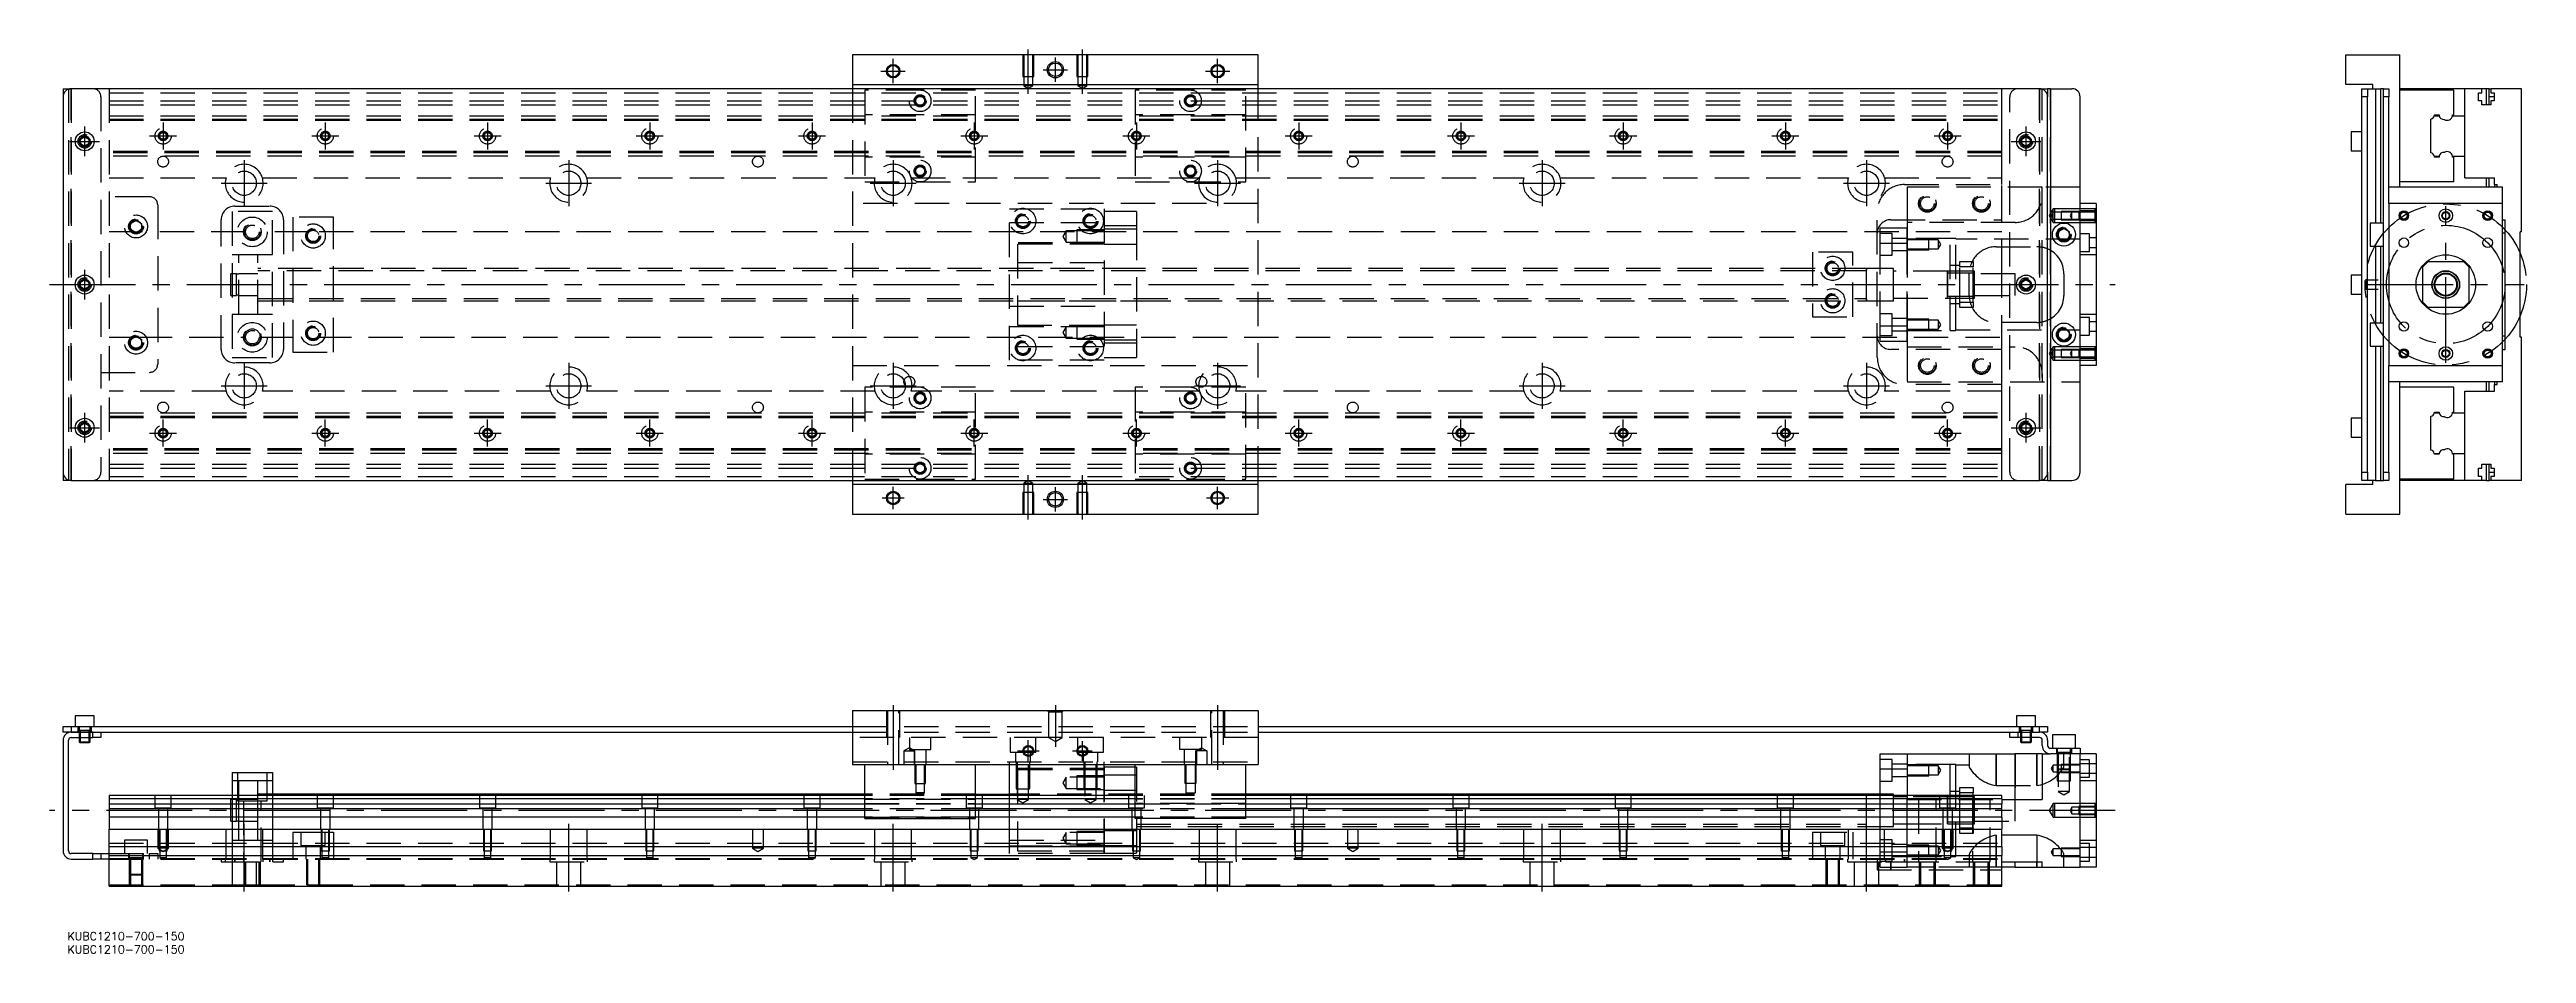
# Model space of a CAD drawing. Extents: x -5 to 911, y -248 to 87.
import ezdxf

# ---------------------------------------------------------------- set-up
doc = ezdxf.new("R2010")
doc.units = 0
doc.linetypes.add('CENTER', pattern=[50.8, 31.75, -6.35, 6.35, -6.35])
doc.linetypes.add('DASHED', pattern=[19.05, 12.7, -6.35])
doc.layers.get('0').update_dxf_attribs({"linetype": 'CONTINUOUS'})
doc.layers.add('CENTER', color=1, linetype='CENTER')
doc.styles.get("Standard").update_dxf_attribs({"font": 'txt.shx', "height": 3, "bigfont": 'bigfont.shx'})

# ---------------------------------------------------------------- blocks, each defined once
blk = doc.blocks.new('*U2')
at = {"color": 7, "linetype": 'CONTINUOUS'}
blk.add_text('KUBC1210-700-150', height=3, dxfattribs=at).set_placement((1.61, -242.7))
blk = doc.blocks.new('*U3')
at = {"color": 7, "linetype": 'CONTINUOUS'}
blk.add_text('KUBC1210-700-150', height=3, dxfattribs=at).set_placement((1.61, -247.59))

msp = doc.modelspace()

# ---------------------------------------------------------------- linework, layer by layer
at = {"color": 7, "linetype": 'CONTINUOUS'}
for p, q in [((442, 85), (292, 85)), ((292, 85), (292, 74)), ((442, 74), (442, 85)), ((844.245, 74), (844.245, 85)), ((844.245, 85), (864.245, 85)), ((864.245, 36), (864.245, 85)), ((292, 74), (442, 74)), ((292, 74), (292, 72.5)), ((442, 72.5), (442, 74)), ((854.245, 74), (844.245, 74)), ((854.245, 72.5), (854.245, 74)), ((0, 72.5), (0, -72.5)), ((0, 72.5), (3, 72.5)), ((731, 72.5), (3, 72.5)), ((731, 72.5), (734, 72.5)), ((734, 72.5), (734, 69.5)), ((735, 72.5), (734, 72.5)), ((734, -69.5), (734, 69.5)), ((735, 72.5), (735, -72.5)), ((735, 72.5), (743, 72.5)), ((746, -69.5), (746, 69.5)), ((850.245, 72.5), (852.245, 72.5)), ((850.245, 69.5), (850.245, 72.5)), ((852.245, 69.5), (850.245, 69.5)), ((850.245, -69.5), (850.245, 69.5)), ((852.245, 72.5), (852.245, 69.5)), ((852.245, 72.5), (855.245, 72.5)), ((852.245, -69.5), (852.245, 69.5)), ((855.245, 72.5), (855.245, 22.75)), ((855.245, 72.5), (857.245, 72.5)), ((857.245, 22.75), (857.245, 72.5)), ((858.245, 72.5), (857.245, 72.5)), ((858.245, 72.5), (860.245, 72.5)), ((858.245, 69.5), (858.245, 72.5)), ((860.245, 69.5), (858.245, 69.5)), ((858.245, -69.5), (858.245, 69.5)), ((860.245, 72.5), (860.245, 69.5)), ((860.245, 36), (860.245, 69.5)), ((888.245, 72.5), (864.245, 72.5)), ((884.245, 72), (864.245, 72)), ((884.245, 62.8), (884.245, 72)), ((894.545, 72.5), (888.245, 72.5)), ((888.245, 62.5), (888.245, 72.5)), ((893.395, 71), (894.545, 71)), ((893.395, 68), (893.395, 71)), ((894.545, 68), (893.395, 68)), ((896.245, 72.5), (894.545, 72.5)), ((894.545, 71), (894.545, 72.5)), ((894.545, 66.5), (894.545, 68)), ((897.945, 66.5), (894.545, 66.5)), ((896.245, 66.5), (896.245, 72.5)), ((897.245, 72.5), (896.245, 72.5)), ((897.245, 72.5), (897.945, 72.5)), ((897.245, 69.5), (897.245, 72.5)), ((899.095, 69.5), (897.245, 69.5)), ((897.245, 66.5), (897.245, 69.5)), ((897.945, 72.5), (897.945, 71)), ((909.245, 72.5), (897.945, 72.5)), ((897.945, 71), (899.095, 71)), ((897.945, 68), (897.945, 66.5)), ((899.095, 68), (897.945, 68)), ((899.095, 71), (899.095, 68)), ((909.245, 19.5), (909.245, 72.5)), ((846.245, 56.5), (846.245, 53)), ((850.245, 56.5), (846.245, 56.5)), ((875.745, 48.752272), (875.745, 61.247728)), ((876.997272, 62.5), (878.77168, 62.5)), ((877.042056, 62.8), (878.745, 62.8)), ((883.722372, 62.5), (888.245, 62.5)), ((883.745, 62.8), (884.245, 62.8)), ((888.245, 47.5), (888.245, 62.5)), ((888.245, 47.5), (888.245, 62.5)), ((6.5, 53.866026), (8, 54.73205)), ((6.5, 52.133974), (6.5, 53.866026)), ((8, 51.26795), (6.5, 52.133974)), ((8, 54.73205), (9.5, 53.866026)), ((9.5, 52.133974), (8, 51.26795)), ((9.5, 53.866026), (9.5, 52.133974)), ((724.5, 53.866026), (726, 54.73205)), ((724.5, 52.133974), (724.5, 53.866026)), ((726, 51.26795), (724.5, 52.133974)), ((726, 54.73205), (727.5, 53.866026)), ((727.5, 52.133974), (726, 51.26795)), ((727.5, 53.866026), (727.5, 52.133974)), ((846.245, 53), (846.245, 49.5)), ((846.245, 49.5), (850.245, 49.5)), ((876.997272, 47.5), (878.77168, 47.5)), ((878.745, 47.2), (877.042056, 47.2)), ((883.722372, 47.5), (888.245, 47.5)), ((884.245, 47.2), (883.745, 47.2)), ((884.245, 38), (884.245, 47.2)), ((888.245, 39.5), (888.245, 47.5)), ((884.245, 38), (864.245, 38)), ((888.245, 39.5), (899.245, 39.5)), ((896.245, 36), (896.245, 39.5)), ((897.245, 36), (897.245, 39.5)), ((899.245, 37), (899.245, 39.5)), ((899.245, 37), (900.245, 37)), ((899.245, 37), (899.245, 36)), ((900.245, 36), (900.245, 37)), ((746, -36), (746, 36)), ((752, 30), (746, 30)), ((752, 30), (752, -30)), ((860.245, 30), (860.245, 36)), ((860.245, 30), (860.245, 36)), ((902.245, 36), (860.245, 36)), ((860.245, 30), (860.245, -30)), ((902.245, 30), (860.245, 30)), ((902.245, 30), (902.245, 36)), ((902.245, -30), (902.245, 30)), ((738, 19.6547), (740, 20.809402)), ((738, 17.3453), (738, 19.6547)), ((740, 20.809402), (742, 19.6547)), ((742, 19.6547), (742, 17.3453)), ((853.245, 22.75), (853.245, 18.5)), ((858.245, 22.75), (853.245, 22.75)), ((853.245, 18.5), (853.245, 14.25)), ((902.245, 24), (903.245, 24)), ((903.245, 19), (902.245, 19)), ((903.245, -24), (903.245, 24)), ((908.745, -19.5), (908.745, 19.5)), ((909.245, 19.5), (908.745, 19.5)), ((740, 16.190598), (738, 17.3453)), ((742, 17.3453), (740, 16.190598)), ((853.245, 14.25), (858.245, 14.25)), ((855.245, 14.25), (855.245, -14.25)), ((857.245, -14.25), (857.245, 14.25)), ((6.5, 0.866026), (8, 1.73205)), ((6.5, -0.866026), (6.5, 0.866026)), ((8, 1.73205), (9.5, 0.866026)), ((9.5, 0.866026), (9.5, -0.866026)), ((667, -6.000006), (667, 6.000006)), ((724.5, 0.866026), (726, 1.73205)), ((724.5, -0.866026), (724.5, 0.866026)), ((726, 1.73205), (727.5, 0.866026)), ((727.5, 0.866026), (727.5, -0.866026)), ((846.245, 3.5), (846.245, 0)), ((850.245, 3.5), (846.245, 3.5)), ((846.245, 0), (846.245, -3.5)), ((851.645, 2.000006), (851.645, 1.65)), ((851.645, 2.000006), (851.645, 0)), ((851.645, 2.000006), (851.645, -2.000006)), ((851.645, 1.65), (851.645, 0)), ((852.245, 1.65), (851.645, 1.65)), ((851.645, 0), (851.645, -1.415062)), ((854.245, 1.65), (852.245, 1.65)), ((856.245, 1.65), (854.245, 1.65)), ((874.745, 8.5), (872.745, 6.5)), ((872.745, -6.5), (872.745, 6.5)), ((874.745, 8.5), (887.745, 8.5)), ((889.745, 6.5), (887.745, 8.5)), ((889.745, 6.5), (889.745, -6.5)), ((8, -1.73205), (6.5, -0.866026)), ((9.5, -0.866026), (8, -1.73205)), ((726, -1.73205), (724.5, -0.866026)), ((727.5, -0.866026), (726, -1.73205)), ((846.245, -3.5), (850.245, -3.5)), ((851.645, -1.415062), (851.645, -2.000006)), ((851.645, -1.65), (852.245, -1.65)), ((852.245, -1.65), (854.245, -1.65)), ((854.245, -1.65), (856.245, -1.65)), ((872.745, -6.5), (874.745, -8.5)), ((887.745, -8.5), (874.745, -8.5)), ((887.745, -8.5), (889.745, -6.5)), ((738, -17.3453), (740, -16.190598)), ((738, -19.6547), (738, -17.3453)), ((740, -16.190598), (742, -17.3453)), ((742, -17.3453), (742, -19.6547)), ((853.245, -14.25), (853.245, -18.5)), ((858.245, -14.25), (853.245, -14.25)), ((740, -20.809402), (738, -19.6547)), ((742, -19.6547), (740, -20.809402)), ((853.245, -18.5), (853.245, -22.75)), ((853.245, -22.75), (858.245, -22.75)), ((855.245, -22.75), (855.245, -72.5)), ((857.245, -72.5), (857.245, -22.75)), ((902.245, -19), (903.245, -19)), ((902.245, -24), (903.245, -24)), ((909.245, -19.5), (908.745, -19.5)), ((909.245, -72.5), (909.245, -19.5)), ((752, -30), (746, -30)), ((860.245, -36), (860.245, -30)), ((860.245, -30), (902.245, -30)), ((860.245, -36), (860.245, -30)), ((860.245, -69.5), (860.245, -36)), ((902.245, -36), (860.245, -36)), ((864.245, -85), (864.245, -36)), ((896.245, -39.5), (896.245, -36)), ((897.245, -39.5), (897.245, -36)), ((899.245, -36), (899.245, -37)), ((900.245, -37), (900.245, -36)), ((902.245, -36), (902.245, -30)), ((884.245, -38), (864.245, -38)), ((884.245, -47.2), (884.245, -38)), ((888.245, -39.5), (899.245, -39.5)), ((888.245, -47.5), (888.245, -39.5)), ((899.245, -37), (900.245, -37)), ((899.245, -39.5), (899.245, -37)), ((6.5, -52.133974), (8, -51.26795)), ((6.5, -53.866026), (6.5, -52.133974)), ((8, -54.73205), (6.5, -53.866026)), ((8, -51.26795), (9.5, -52.133974)), ((9.5, -53.866026), (8, -54.73205)), ((9.5, -52.133974), (9.5, -53.866026)), ((724.5, -52.133974), (726, -51.26795)), ((724.5, -53.866026), (724.5, -52.133974)), ((726, -54.73205), (724.5, -53.866026)), ((726, -51.26795), (727.5, -52.133974)), ((727.5, -53.866026), (726, -54.73205)), ((727.5, -52.133974), (727.5, -53.866026)), ((846.245, -49.5), (846.245, -53)), ((850.245, -49.5), (846.245, -49.5)), ((846.245, -53), (846.245, -56.5)), ((875.745, -61.247728), (875.745, -48.752272)), ((876.997272, -47.5), (878.77168, -47.5)), ((877.042056, -47.2), (878.745, -47.2)), ((883.722372, -47.5), (888.245, -47.5)), ((883.745, -47.2), (884.245, -47.2)), ((888.245, -62.5), (888.245, -47.5)), ((888.245, -62.5), (888.245, -47.5)), ((846.245, -56.5), (850.245, -56.5)), ((876.997272, -62.5), (878.77168, -62.5)), ((878.745, -62.8), (877.042056, -62.8)), ((883.722372, -62.5), (888.245, -62.5)), ((884.245, -62.8), (883.745, -62.8)), ((884.245, -72), (884.245, -62.8)), ((888.245, -72.5), (888.245, -62.5)), ((3, -72.5), (0, -72.5)), ((3, -72.5), (731, -72.5)), ((292, -72.5), (292, -85)), ((442, -85), (442, -72.5)), ((734, -72.5), (731, -72.5)), ((734, -69.5), (734, -72.5)), ((734, -72.5), (735, -72.5)), ((735, -72.5), (743, -72.5)), ((850.245, -69.5), (852.245, -69.5)), ((850.245, -72.5), (850.245, -69.5)), ((852.245, -72.5), (850.245, -72.5)), ((852.245, -69.5), (852.245, -72.5)), ((855.245, -72.5), (852.245, -72.5)), ((854.245, -74), (854.245, -72.5)), ((855.245, -72.5), (857.245, -72.5)), ((857.245, -72.5), (858.245, -72.5)), ((858.245, -69.5), (860.245, -69.5)), ((858.245, -72.5), (858.245, -69.5)), ((860.245, -72.5), (858.245, -72.5)), ((860.245, -69.5), (860.245, -72.5)), ((884.245, -72), (864.245, -72)), ((888.245, -72.5), (864.245, -72.5)), ((894.545, -72.5), (888.245, -72.5)), ((893.395, -68), (894.545, -68)), ((893.395, -71), (893.395, -68)), ((894.545, -71), (893.395, -71)), ((894.545, -66.5), (897.945, -66.5)), ((894.545, -68), (894.545, -66.5)), ((894.545, -72.5), (894.545, -71)), ((896.245, -72.5), (894.545, -72.5)), ((896.245, -72.5), (896.245, -66.5)), ((896.245, -72.5), (897.245, -72.5)), ((897.245, -69.5), (897.245, -66.5)), ((897.245, -69.5), (899.095, -69.5)), ((897.245, -72.5), (897.245, -69.5)), ((897.945, -72.5), (897.245, -72.5)), ((897.945, -66.5), (897.945, -68)), ((897.945, -68), (899.095, -68)), ((897.945, -71), (897.945, -72.5)), ((899.095, -71), (897.945, -71)), ((909.245, -72.5), (897.945, -72.5)), ((899.095, -68), (899.095, -71)), ((442, -74), (292, -74)), ((844.245, -85), (844.245, -74)), ((854.245, -74), (844.245, -74)), ((292, -85), (442, -85)), ((844.245, -85), (864.245, -85)), ((0, -165.63), (0, -163.63)), ((0, -163.63), (3, -163.63)), ((3, -163.63), (3, -165.63)), ((3, -163.63), (292, -163.63)), ((11.5, -159.63), (4.5, -159.63)), ((4.5, -159.63), (4.5, -163.63)), ((11.5, -163.63), (11.5, -159.63)), ((292, -157.63), (442, -157.63)), ((292, -157.63), (292, -177.63)), ((442, -157.63), (442, -177.63)), ((442, -163.63), (731, -163.63)), ((729.5, -159.63), (722.5, -159.63)), ((722.5, -159.63), (722.5, -163.63)), ((729.5, -163.63), (729.5, -159.63)), ((731, -165.63), (731, -163.63)), ((731, -163.63), (734, -163.63)), ((734, -163.63), (734, -165.63)), ((3, -165.63), (0, -165.63)), ((0, -168.63), (0, -209.63)), ((2, -209.63), (2, -168.63)), ((3, -165.63), (11, -165.63)), ((11, -165.63), (3, -165.63)), ((3, -167.63), (11, -167.63)), ((6, -167.63), (6, -169.28)), ((6, -169.28), (10, -169.28)), ((6, -169.28), (6.35, -169.63)), ((6.35, -167.63), (6.35, -169.63)), ((9.65, -169.63), (6.35, -169.63)), ((9.65, -169.63), (9.65, -167.63)), ((9.65, -169.63), (10, -169.28)), ((10, -169.28), (10, -167.63)), ((11, -165.63), (292, -165.63)), ((11, -167.63), (11, -165.63)), ((14, -167.63), (11, -167.63)), ((14, -165.63), (14, -167.63)), ((442, -165.63), (723, -165.63)), ((672, -179.30029), (672, -173.63)), ((672, -173.63), (682, -173.63)), ((682, -173.63), (722, -173.63)), ((682, -173.63), (682, -189.13)), ((720, -167.63), (720, -165.63)), ((723, -167.63), (720, -167.63)), ((722, -190.63), (722, -173.63)), ((732, -173.63), (722, -173.63)), ((723, -165.63), (731, -165.63)), ((723, -165.63), (723, -167.63)), ((723, -165.63), (731, -165.63)), ((731, -167.63), (723, -167.63)), ((724, -167.63), (724, -169.28)), ((724, -169.28), (728, -169.28)), ((724, -169.28), (724.35, -169.63)), ((724.35, -167.63), (724.35, -169.63)), ((727.65, -169.63), (724.35, -169.63)), ((727.65, -169.63), (727.65, -167.63)), ((727.65, -169.63), (728, -169.28)), ((728, -169.28), (728, -167.63)), ((734, -165.63), (731, -165.63)), ((732, -170.63), (732, -168.63)), ((732, -173.63), (735, -173.63)), ((732, -173.63), (732, -190.63)), ((734, -168.63), (734, -170.63)), ((735, -171.63), (743, -171.63)), ((743, -173.63), (735, -173.63)), ((744.25, -166.63), (735.75, -166.63)), ((735.75, -166.63), (735.75, -171.63)), ((743, -173.63), (743, -171.63)), ((743, -171.63), (746, -171.63)), ((746, -173.63), (743, -173.63)), ((744.25, -171.63), (744.25, -166.63)), ((746, -171.63), (746, -173.63)), ((752, -173.63), (746, -173.63)), ((746, -215.63), (746, -173.63)), ((752, -173.63), (752, -215.63)), ((62.5, -180.63), (62.5, -189.13)), ((62.5, -180.63), (77.5, -180.63)), ((77.5, -180.63), (77.5, -189.13)), ((292, -177.63), (442, -177.63)), ((296.5, -197.63), (296.5, -177.63)), ((337.5, -197.63), (337.5, -177.63)), ((350, -189.13), (350, -177.63)), ((385, -189.13), (385, -177.63)), ((396.5, -178.63), (385, -178.63)), ((396.5, -197.63), (396.5, -177.63)), ((437.5, -197.63), (437.5, -177.63)), ((672, -179.30029), (682, -179.30029)), ((672, -189.13), (672, -179.30029)), ((296.5, -189.13), (17, -189.13)), ((17, -189.13), (17, -190.382272)), ((17, -190.382272), (17, -192.15668)), ((296.5, -190.382272), (17, -190.382272)), ((17, -192.15668), (296.5, -192.15668)), ((17, -192.15668), (17, -194.053076)), ((296.5, -188.63), (77.5, -188.63)), ((337.5, -188.63), (350, -188.630006)), ((396.5, -189.13), (337.5, -189.13)), ((396.5, -190.382272), (337.5, -190.382272)), ((337.5, -192.15668), (396.5, -192.15668)), ((667, -188.63), (437.5, -188.63)), ((717, -189.13), (437.5, -189.13)), ((717, -190.382272), (437.5, -190.382272)), ((437.5, -192.15668), (717, -192.15668)), ((667, -188.63), (666.995, -188.63)), ((667, -189.13), (667, -188.629994)), ((667.005, -188.63), (667, -188.63)), ((672, -188.63), (667, -188.63)), ((667, -189.128756), (667, -188.63)), ((672, -188.63), (667, -188.63)), ((697, -194.63), (697, -189.629994)), ((697, -199.630006), (697, -189.629994)), ((697, -190.38), (697, -190.63)), ((698, -190.38), (697, -190.38)), ((697, -190.63), (697, -198.88)), ((701.5, -190.38), (698, -190.38)), ((706.5, -190.38), (701.5, -190.38)), ((707, -190.38), (706.5, -190.38)), ((717, -190.382272), (717, -189.13)), ((717, -190.382272), (717, -192.15668)), ((717, -190.63), (732, -190.63)), ((717, -194.053076), (717, -192.15668)), ((17, -194.053076), (17, -197.107372)), ((296.5, -194.053076), (17, -194.053076)), ((296.5, -197.107372), (17, -197.107372)), ((17, -197.107372), (17, -201.63)), ((296.5, -197.63), (337.5, -197.63)), ((396.5, -194.053076), (337.5, -194.053076)), ((396.5, -197.107372), (337.5, -197.107372)), ((437.5, -197.63), (396.5, -197.63)), ((717, -194.053076), (437.5, -194.053076)), ((717, -197.107372), (437.5, -197.107372)), ((697, -199.630006), (697, -198.88)), ((697, -198.88), (707, -198.88)), ((717, -197.107372), (717, -194.053076)), ((717, -197.107372), (717, -201.63)), ((11, -210.63), (3, -210.63)), ((11, -212.63), (11, -210.63)), ((11, -210.63), (14, -210.63)), ((14, -210.63), (14, -212.63)), ((14, -210.63), (17, -210.63)), ((17, -201.63), (717, -201.63)), ((17, -207.93), (17, -201.63)), ((17, -207.93), (717, -207.93)), ((17, -211.33), (17, -207.93)), ((717, -207.93), (717, -201.63)), ((717, -207.93), (717, -211.33)), ((3, -212.63), (11, -212.63)), ((14, -212.63), (11, -212.63)), ((17, -212.63), (14, -212.63)), ((17, -211.33), (717, -211.33)), ((17, -222.63), (17, -211.33)), ((717, -222.63), (717, -211.33)), ((717, -213.63), (732, -213.63)), ((722, -215.63), (717, -215.63)), ((722, -215.63), (722, -213.63)), ((722, -215.63), (732, -215.63)), ((732, -215.63), (732, -213.63)), ((732, -215.63), (746, -215.63)), ((752, -215.63), (746, -215.63)), ((17, -222.63), (717, -222.63))]:
    msp.add_line(p, q, dxfattribs=at)
at = {"color": 3, "linetype": 'DASHED'}
for p, q in [((355.000006, 85), (355.000006, 77)), ((355.35, 85), (355.35, 77)), ((358.65, 77), (358.65, 85)), ((358.999994, 77), (358.999994, 85)), ((375.000006, 85), (375.000006, 77)), ((375.35, 85), (375.35, 77)), ((378.65, 77), (378.65, 85)), ((378.999994, 77), (378.999994, 85)), ((355.000006, 77), (358.999994, 77)), ((355.35, 77), (355.35, 73.5)), ((358.65, 73.5), (355.35, 73.5)), ((355.35, 73.5), (357, 72.547372)), ((357, 72.547372), (358.65, 73.5)), ((358.65, 73.5), (358.65, 77)), ((375.000006, 77), (378.999994, 77)), ((375.35, 77), (375.35, 73.5)), ((378.65, 73.5), (375.35, 73.5)), ((375.35, 73.5), (377, 72.547372)), ((377, 72.547372), (378.65, 73.5)), ((378.65, 73.5), (378.65, 77)), ((2, 72.5), (2, -72.5)), ((3, 72.5), (3, -72.5)), ((3, -72.5), (3, 72.5)), ((3, 72.5), (3, -72.5)), ((3, -72.5), (3, 72.5)), ((14, 69.5), (14, -69.5)), ((17, 72.5), (17, -72.5)), ((17, 71), (717, 71)), ((17, 68), (717, 68)), ((17, 66.5), (717, 66.5)), ((292, 72.5), (292, -72.5)), ((296.5, 72), (296.5, 38)), ((317, 72), (296.5, 72)), ((337.5, 72), (317, 72)), ((337.5, 38), (337.5, 72)), ((417, 72), (396.5, 72)), ((396.5, 72), (396.5, 38)), ((437.5, 72), (417, 72)), ((437.5, 38), (437.5, 72)), ((442, -72.5), (442, 72.5)), ((717, 62.5), (717, 72.5)), ((720, -69.5), (720, 69.5)), ((731, -72.5), (731, 72.5)), ((731, 72.5), (731, -72.5)), ((732, -72.5), (732, 72.5)), ((735, -72.5), (735, 72.5)), ((17, 62.5), (717, 62.5)), ((17, 61.247728), (717, 61.247728)), ((17, 61.1147), (717, 61.1147)), ((17, 61.1), (717, 61.1)), ((17, 60.8), (717, 60.8)), ((337.5, 62.8), (296.5, 62.8)), ((437.5, 62.8), (396.5, 62.8)), ((717, 61.247728), (717, 62.5)), ((717, 48.752272), (717, 61.247728)), ((6, 53), (6.030168, 53.346066)), ((717, 49.2), (17, 49.2)), ((717, 48.9), (17, 48.9)), ((717, 48.8853), (17, 48.8853)), ((717, 48.752272), (17, 48.752272)), ((717, 47.5), (17, 47.5)), ((337.5, 47.2), (296.5, 47.2)), ((437.5, 47.2), (396.5, 47.2)), ((717, 47.5), (717, 48.752272)), ((717, 39.5), (717, 47.5)), ((724, 53), (724.030168, 53.346066)), ((17, 39.5), (60.291796, 39.5)), ((73.708204, 39.5), (180.291796, 39.5)), ((193.708204, 39.5), (300.291796, 39.5)), ((296.5, 38), (337.5, 38)), ((313.708204, 39.5), (420.291796, 39.5)), ((396.5, 38), (437.5, 38)), ((433.708204, 39.5), (540.291796, 39.5)), ((553.708204, 39.5), (660.291796, 39.5)), ((673.708204, 39.5), (717, 39.5)), ((681, 37), (717, 37)), ((717, 37), (717, 39.5)), ((717, 24), (717, 37)), ((32, 32.5), (14, 32.5)), ((35, 29.5), (35, -29.5)), ((63.5, 29), (76.5, 29)), ((442, 30), (292, 30)), ((350, 28), (385, 28)), ((350, -28), (350, 28)), ((385, 28), (385, -28)), ((682, 36), (682, 23)), ((732, 36), (682, 36)), ((746, 36), (732, 36)), ((732, 33), (732, 36)), ((736, 28), (734.556624, 25.5)), ((736, 26.75), (736, 28)), ((736.5, 28), (736, 28)), ((736.5, 28), (736.5, 23)), ((746, 28), (736.5, 28)), ((751.5, 28), (746, 28)), ((751.5, 28), (751.5, 23)), ((752, 28), (751.5, 28)), ((26.359688, 19.5), (17, 19.5)), ((25, 22.6547), (27, 23.809402)), ((25, 20.3453), (25, 22.6547)), ((27, 19.190598), (25, 20.3453)), ((27, 23.809402), (29, 22.6547)), ((29, 20.3453), (27, 19.190598)), ((67.5, 19.5), (27.640312, 19.5)), ((29, 22.6547), (29, 20.3453)), ((29.483582, 21.786038), (29.5, 21.5)), ((58.5, -24), (58.5, 24)), ((77.5, 27), (62.5, 27)), ((62.5, 27), (62.5, -27)), ((91.030306, 19.5), (72.5, 19.5)), ((77.5, -27), (77.5, 27)), ((81.5, 24), (81.5, -24)), ((100, 25), (85, 25)), ((85, 25), (85, -25)), ((717, 19.5), (93.969694, 19.5)), ((100, -25), (100, 25)), ((350, 23), (385, 23)), ((371, 19.85352), (369.787564, 17.75352)), ((371, 15.65352), (371, 19.85352)), ((375, 19.85352), (371, 19.85352)), ((375, 20.253516), (375, 15.253526)), ((385, 20.253516), (375, 20.253516)), ((385, 19.85352), (375, 19.85352)), ((397, 27), (385, 27)), ((397, 21.748564), (385, 21.748564)), ((397, 20.50352), (385, 20.50352)), ((397, 27), (397, 21.748564)), ((397, 21.748564), (397, -21.748564)), ((671, -27), (671, 27)), ((672, 21), (682, 21)), ((672, 15.32971), (672, 21)), ((676.5, 18.849242), (672, 18.849242)), ((676, 24), (717, 24)), ((676.5, 10.849242), (676.5, 18.849242)), ((682, 23), (682, 15.32971)), ((722, 23), (682, 23)), ((682, 15.32971), (682, 21)), ((717, 4), (717, 24)), ((734.556624, 25.5), (736, 23)), ((736, 26.75), (735.278312, 25.5)), ((735.278312, 25.5), (736, 24.25)), ((736, 24.25), (736, 26.75)), ((739, 26.75), (736, 26.75)), ((736, 23), (736, 24.25)), ((736, 24.25), (739, 24.25)), ((736, 23), (736.5, 23)), ((736.5, 23), (746, 23)), ((739, 26.999994), (739, 24.000006)), ((746, 26.999994), (739, 26.999994)), ((746, 26.75), (739, 26.75)), ((739, 24.25), (746, 24.25)), ((739, 24.000006), (746, 24.000006)), ((743, 26.75), (742.278312, 25.5)), ((742.278312, 25.5), (743, 24.25)), ((742.483582, 18.786038), (742.5, 18.5)), ((743, 24.25), (743, 26.75)), ((745.5, 26.999994), (745.5, 24.000006)), ((752, 27.25), (746, 27.25)), ((751.5, 26.999994), (746, 26.999994)), ((751.5, 26.75), (746, 26.75)), ((746, 24.25), (751.5, 24.25)), ((746, 24.000006), (751.5, 24.000006)), ((746, 23.75), (752, 23.75)), ((746, 23), (751.5, 23)), ((749.5, 18.75), (746, 18.75)), ((749.5, 12.25), (749.5, 18.75)), ((751.5, 23), (752, 23)), ((65, 11), (62.5, 11)), ((65, -11), (65, 11)), ((72, 11), (65, 11)), ((72, 11), (65, 11)), ((72, -11), (72, 11)), ((77.5, 11), (72, 11)), ((385, 15.5), (350, 15.5)), ((353, 15), (353, -15)), ((385, 15), (353, 15)), ((369.787564, 17.75352), (371, 15.65352)), ((371, 15.65352), (375, 15.65352)), ((375, 15.65352), (385, 15.65352)), ((375, 15.253526), (385, 15.253526)), ((385, 15.00352), (397, 15.00352)), ((662, 12), (647, 12)), ((647, 12), (647, -12)), ((662, -12), (662, 12)), ((672, 15.32971), (682, 15.32971)), ((672, -15.32971), (672, 15.32971)), ((672, 10.849242), (676.5, 10.849242)), ((682, 17.099242), (676.5, 17.099242)), ((676.5, 12.599242), (682, 12.599242)), ((698, 17), (682, 17)), ((698, 17), (682, 17)), ((690, 16.849238), (682, 16.849238)), ((690, 16.499242), (682, 16.499242)), ((682, -15.32971), (682, 15.32971)), ((682, 15.32971), (682, -15.32971)), ((682, 13.199242), (690, 13.199242)), ((682, 12.849248), (690, 12.849248)), ((690, 12.849248), (690, 16.849238)), ((693.5, 16.499242), (690, 16.499242)), ((690, 13.199242), (693.5, 13.199242)), ((693.5, 16.499242), (693.5, 13.199242)), ((694.452628, 14.849242), (693.5, 16.499242)), ((693.5, 13.199242), (694.452628, 14.849242)), ((698, -17), (698, 17)), ((700, 17), (698, 17)), ((700, -17), (700, 17)), ((746, 16.75), (700, 16.75)), ((715, 14), (730, 14)), ((746, 12.25), (749.5, 12.25)), ((752, 11), (746, 11)), ((752, 17.25), (749.5, 17.25)), ((749.5, 13.75), (752, 13.75)), ((6, 0), (6.023172, 0.30356)), ((62, 0), (62, 4)), ((64.1, 4), (62, 4)), ((62, -4), (62, 0)), ((64.1, 0), (64.1, 4)), ((65, 3.8), (64.1, 3.8)), ((64.1, -4), (64.1, 0)), ((72, 4), (65, 4)), ((72, 4), (65, 4)), ((397, 6), (72, 6)), ((667, 5.125), (72, 5.125)), ((385, 8), (350, 8)), ((397, 5.999994), (353, 5.999994)), ((667.005, 6), (397, 6)), ((672, 6), (666.995, 6)), ((667, -5.999164), (667, 6)), ((667, 6), (667, 5.325218)), ((667, -5.999164), (667, 6)), ((667, 6), (667, 5.325218)), ((677, 6), (667, 6)), ((677, -6), (677, 6)), ((696.995, 5), (677, 5)), ((697.005, 5), (677, 5)), ((697.005, 5), (696.995, 5)), ((706.5, 5), (696.995, 5)), ((697, -5.000006), (697, 5.000006)), ((697, 4.25), (697, 5.000006)), ((697, 4.43509), (697, 5)), ((697, 5), (697, 4.435078)), ((697, 4.435078), (697, -4.435962)), ((697, 4.25), (697, -4.25)), ((707, 4.25), (697, 4.25)), ((706.5, 5), (697.005, 5)), ((701.5, 7), (698, 7)), ((701.5, 8.5), (706.5, 8.5)), ((701.5, 6.5), (701.5, 8.5)), ((701.5, -6.5), (701.5, 6.5)), ((706.5, 6.5), (701.5, 6.5)), ((705, -4), (705, 4)), ((706.5, 8.5), (706.5, 6.5)), ((706.5, -6.5), (706.5, 6.5)), ((707, 5), (706.5, 5)), ((707, 0), (707, 5)), ((722, 4), (707, 4)), ((707, -5), (707, 0)), ((717, -4), (717, 4)), ((722, 0), (722, 4)), ((722, -4), (722, 0)), ((724, 0), (724.023172, 0.30356)), ((740, 4), (740, -4)), ((62, -4), (64.1, -4)), ((64.1, -3.8), (65, -3.8)), ((65, -4), (72, -4)), ((65, -4), (72, -4)), ((72, -5.125), (667, -5.125)), ((72, -6), (397, -6)), ((350, -8), (385, -8)), ((353, -5.999994), (397, -5.999994)), ((397, -6), (667.005, -6)), ((666.995, -6), (672, -6)), ((666.995, -6), (677, -6)), ((667, -5.326228), (667, -6)), ((667, -5.326228), (667, -6)), ((667, -6), (667, -5.999164)), ((667, -6), (667, -5.999164)), ((677, -5), (696.995, -5)), ((677, -5), (697.005, -5)), ((696.995, -5), (697.005, -5)), ((696.995, -5), (706.5, -5)), ((697, -5.000006), (697, -4.25)), ((697, -4.25), (707, -4.25)), ((697, -5), (697, -4.435962)), ((697, -4.435962), (697, -5)), ((697.005, -5), (706.5, -5)), ((698, -7), (701.5, -7)), ((701.5, -6.5), (706.5, -6.5)), ((701.5, -8.5), (701.5, -6.5)), ((706.5, -8.5), (701.5, -8.5)), ((706.5, -5), (707, -5)), ((706.5, -6.5), (706.5, -8.5)), ((707, -4), (722, -4)), ((717, -24), (717, -4)), ((62.5, -11), (65, -11)), ((65, -11), (72, -11)), ((65, -11), (72, -11)), ((72, -11), (77.5, -11)), ((350, -15.5), (385, -15.5)), ((353, -15), (385, -15)), ((371, -15.65352), (369.787564, -17.75352)), ((369.787564, -17.75352), (371, -19.85352)), ((371, -19.85352), (371, -15.65352)), ((375, -15.65352), (371, -15.65352)), ((375, -15.253526), (375, -20.253516)), ((385, -15.253526), (375, -15.253526)), ((385, -15.65352), (375, -15.65352)), ((397, -15.00352), (385, -15.00352)), ((647, -12), (662, -12)), ((676.5, -10.849242), (672, -10.849242)), ((672, -15.32971), (682, -15.32971)), ((672, -21), (672, -15.32971)), ((676.5, -18.849242), (676.5, -10.849242)), ((682, -12.599242), (676.5, -12.599242)), ((676.5, -17.099242), (682, -17.099242)), ((690, -12.849248), (682, -12.849248)), ((690, -13.199242), (682, -13.199242)), ((682, -21), (682, -15.32971)), ((682, -15.32971), (682, -23)), ((682, -16.499242), (690, -16.499242)), ((682, -16.849238), (690, -16.849238)), ((682, -17), (698, -17)), ((682, -17), (698, -17)), ((690, -16.849238), (690, -12.849248)), ((693.5, -13.199242), (690, -13.199242)), ((690, -16.499242), (693.5, -16.499242)), ((693.5, -13.199242), (693.5, -16.499242)), ((694.452628, -14.849242), (693.5, -13.199242)), ((693.5, -16.499242), (694.452628, -14.849242)), ((698, -17), (700, -17)), ((700, -16.75), (746, -16.75)), ((730, -14), (715, -14)), ((742.483582, -18.213962), (742.5, -18.5)), ((746, -11), (752, -11)), ((749.5, -12.25), (746, -12.25)), ((749.5, -18.75), (749.5, -12.25)), ((752, -13.75), (749.5, -13.75)), ((749.5, -17.25), (752, -17.25)), ((17, -19.5), (26.359688, -19.5)), ((24.5, -21.5), (24.534018, -21.088984)), ((25, -20.3453), (27, -19.190598)), ((25, -22.6547), (25, -20.3453)), ((27, -23.809402), (25, -22.6547)), ((27, -19.190598), (29, -20.3453)), ((29, -22.6547), (27, -23.809402)), ((27.640312, -19.5), (67.5, -19.5)), ((29, -20.3453), (29, -22.6547)), ((62.5, -27), (77.5, -27)), ((72.5, -19.5), (91.030306, -19.5)), ((85, -25), (100, -25)), ((93.969694, -19.5), (717, -19.5)), ((385, -23), (350, -23)), ((371, -19.85352), (375, -19.85352)), ((375, -19.85352), (385, -19.85352)), ((375, -20.253516), (385, -20.253516)), ((385, -20.50352), (397, -20.50352)), ((397, -21.748564), (385, -21.748564)), ((385, -27), (397, -27)), ((397, -21.748564), (397, -27)), ((672, -18.849242), (676.5, -18.849242)), ((672, -21), (682, -21)), ((717, -24), (676, -24)), ((682, -23), (722, -23)), ((682, -23), (682, -36)), ((717, -37), (717, -24)), ((736, -23), (734.556624, -25.5)), ((734.556624, -25.5), (736, -28)), ((736, -24.25), (735.278312, -25.5)), ((735.278312, -25.5), (736, -26.75)), ((736, -24.25), (736, -23)), ((736.5, -23), (736, -23)), ((736, -26.75), (736, -24.25)), ((739, -24.25), (736, -24.25)), ((736, -28), (736, -26.75)), ((736, -26.75), (739, -26.75)), ((736.5, -23), (736.5, -28)), ((746, -23), (736.5, -23)), ((739, -24.000006), (739, -26.999994)), ((746, -24.000006), (739, -24.000006)), ((746, -24.25), (739, -24.25)), ((739, -26.75), (746, -26.75)), ((739, -26.999994), (746, -26.999994)), ((743, -24.25), (742.278312, -25.5)), ((742.278312, -25.5), (743, -26.75)), ((743, -26.75), (743, -24.25)), ((745.5, -24.000006), (745.5, -26.999994)), ((746, -18.75), (749.5, -18.75)), ((751.5, -23), (746, -23)), ((752, -23.75), (746, -23.75)), ((751.5, -24.000006), (746, -24.000006)), ((751.5, -24.25), (746, -24.25)), ((746, -26.75), (751.5, -26.75)), ((746, -26.999994), (751.5, -26.999994)), ((746, -27.25), (752, -27.25)), ((751.5, -23), (751.5, -28)), ((752, -23), (751.5, -23)), ((14, -32.5), (32, -32.5)), ((76.5, -29), (63.5, -29)), ((292, -30), (442, -30)), ((385, -28), (350, -28)), ((682, -36), (746, -36)), ((732, -33), (732, -36)), ((736, -28), (736.5, -28)), ((736.5, -28), (746, -28)), ((746, -28), (751.5, -28)), ((751.5, -28), (752, -28)), ((60.291796, -39.5), (17, -39.5)), ((180.291796, -39.5), (73.708204, -39.5)), ((300.291796, -39.5), (193.708204, -39.5)), ((296.5, -38), (296.5, -72)), ((337.5, -38), (296.5, -38)), ((420.291796, -39.5), (313.708204, -39.5)), ((337.5, -72), (337.5, -38)), ((396.5, -38), (396.5, -72)), ((437.5, -38), (396.5, -38)), ((540.291796, -39.5), (433.708204, -39.5)), ((437.5, -72), (437.5, -38)), ((660.291796, -39.5), (553.708204, -39.5)), ((717, -39.5), (673.708204, -39.5)), ((717, -37), (681, -37)), ((717, -39.5), (717, -37)), ((717, -47.5), (717, -39.5)), ((6, -53), (6.030168, -52.653934)), ((17, -47.5), (717, -47.5)), ((17, -48.752272), (717, -48.752272)), ((17, -48.8853), (717, -48.8853)), ((17, -48.9), (717, -48.9)), ((17, -49.2), (717, -49.2)), ((337.5, -47.2), (296.5, -47.2)), ((437.5, -47.2), (396.5, -47.2)), ((717, -48.752272), (717, -47.5)), ((717, -61.247728), (717, -48.752272)), ((727.973226, -52.673844), (728, -53)), ((717, -60.8), (17, -60.8)), ((717, -61.1), (17, -61.1)), ((717, -61.1147), (17, -61.1147)), ((717, -61.247728), (17, -61.247728)), ((717, -62.5), (17, -62.5)), ((337.5, -62.8), (296.5, -62.8)), ((437.5, -62.8), (396.5, -62.8)), ((717, -62.5), (717, -61.247728)), ((717, -72.5), (717, -62.5)), ((17, -66.5), (717, -66.5)), ((17, -68), (717, -68)), ((17, -71), (717, -71)), ((296.5, -72), (317, -72)), ((317, -72), (337.5, -72)), ((357, -72.547372), (355.35, -73.5)), ((358.65, -73.5), (357, -72.547372)), ((377, -72.547372), (375.35, -73.5)), ((378.65, -73.5), (377, -72.547372)), ((396.5, -72), (417, -72)), ((417, -72), (437.5, -72)), ((358.999994, -77), (355.000006, -77)), ((355.000006, -77), (355.000006, -85)), ((355.35, -73.5), (357, -73.5)), ((355.35, -73.5), (355.35, -77)), ((355.35, -77), (355.35, -85)), ((357, -73.5), (358.65, -73.5)), ((358.65, -77), (358.65, -73.5)), ((358.65, -85), (358.65, -77)), ((358.999994, -85), (358.999994, -77)), ((378.999994, -77), (375.000006, -77)), ((375.000006, -77), (375.000006, -85)), ((375.35, -73.5), (377, -73.5)), ((375.35, -73.5), (375.35, -77)), ((375.35, -77), (375.35, -85)), ((377, -73.5), (378.65, -73.5)), ((378.65, -77), (378.65, -73.5)), ((378.65, -85), (378.65, -77)), ((378.999994, -85), (378.999994, -77)), ((5.5, -163.63), (5.5, -165.63)), ((6, -163.63), (6, -167.63)), ((10, -167.63), (10, -163.63)), ((10.5, -165.63), (10.5, -163.63)), ((292, -163.63), (442, -163.63)), ((304.500006, -157.63), (304.500006, -167.63)), ((304.9, -157.63), (304.9, -177.63)), ((309.1, -177.63), (309.1, -157.63)), ((309.499994, -167.63), (309.499994, -157.63)), ((364.5, -158.13), (364, -157.63)), ((364.5, -158.13), (364.5, -167.63)), ((364.5, -158.13), (369.5, -158.13)), ((370, -157.63), (369.5, -158.13)), ((369.5, -167.63), (369.5, -158.13)), ((424.500006, -167.63), (424.500006, -157.63)), ((424.9, -177.63), (424.9, -157.63)), ((429.1, -157.63), (429.1, -177.63)), ((429.499994, -157.63), (429.499994, -167.63)), ((723.5, -163.63), (723.5, -165.63)), ((724, -163.63), (724, -167.63)), ((728, -167.63), (728, -163.63)), ((728.5, -165.63), (728.5, -163.63)), ((10, -165.03), (6, -165.03)), ((6.35, -165.03), (6.35, -167.63)), ((9.65, -167.63), (9.65, -165.03)), ((292, -165.63), (442, -165.63)), ((364.5, -167.63), (292, -167.63)), ((313, -171.4753), (311, -172.63)), ((311, -172.63), (315, -172.63)), ((311, -172.63), (311, -177.63)), ((313, -167.63), (313, -172.13)), ((315, -172.63), (313, -171.4753)), ((313, -172.13), (321, -172.13)), ((314.75, -172.13), (314.75, -177.63)), ((315, -177.63), (315, -172.63)), ((319.25, -177.63), (319.25, -172.13)), ((321, -172.13), (321, -167.63)), ((350.25, -167.63), (350.25, -173.13)), ((350.25, -173.13), (359.75, -173.13)), ((352.25, -173.13), (352.25, -176.63)), ((357.75, -176.63), (357.75, -173.13)), ((359.75, -173.13), (359.75, -167.63)), ((369.5, -167.63), (364.5, -167.63)), ((364.5, -167.63), (367, -169.073376)), ((367, -169.073376), (369.5, -167.63)), ((442, -167.63), (369.5, -167.63)), ((375.25, -167.63), (375.25, -173.13)), ((375.25, -173.13), (384.75, -173.13)), ((377.25, -173.13), (377.25, -176.63)), ((382.75, -176.63), (382.75, -173.13)), ((384.75, -173.13), (384.75, -167.63)), ((413, -172.13), (413, -167.63)), ((421, -172.13), (413, -172.13)), ((414.75, -177.63), (414.75, -172.13)), ((419, -172.63), (421, -171.4753)), ((423, -172.63), (419, -172.63)), ((419, -177.63), (419, -172.63)), ((419.25, -172.13), (419.25, -177.63)), ((421, -167.63), (421, -172.13)), ((421, -171.4753), (423, -172.63)), ((423, -172.63), (423, -177.63)), ((705, -173.63), (705, -178.364622)), ((715, -185.434212), (715, -173.63)), ((715, -173.63), (715, -185.434212)), ((722, -173.63), (722, -190.63)), ((728.000006, -165.03), (723.999994, -165.03)), ((724.000006, -165.63), (724.000006, -167.63)), ((724.35, -165.03), (724.35, -167.63)), ((727.65, -167.63), (727.65, -165.03)), ((727.999994, -167.63), (727.999994, -165.63)), ((730, -173.63), (730, -185.434212)), ((730, -185.434212), (730, -173.63)), ((737.25, -171.63), (737.25, -173.63)), ((742.500006, -173.23), (737.499994, -173.23)), ((737.500006, -171.63), (737.500006, -183.63)), ((737.9, -173.23), (737.9, -187.63)), ((740, -178.364622), (740, -173.63)), ((742.1, -187.63), (742.1, -173.23)), ((742.499994, -183.63), (742.499994, -171.63)), ((742.75, -173.63), (742.75, -171.63)), ((64.5, -180.63), (64.5, -191.13)), ((75.5, -191.13), (75.5, -180.63)), ((292, -176.63), (442, -176.63)), ((315.000006, -177.63), (315.000006, -184.63)), ((315.35, -177.63), (315.35, -184.63)), ((318.65, -184.63), (318.65, -177.63)), ((318.999994, -184.63), (318.999994, -177.63)), ((350, -177.63), (350, -176.63)), ((385, -179.13), (350, -179.13)), ((352.500006, -176.63), (352.500006, -186.63)), ((352.9, -176.63), (352.9, -190.63)), ((353, -179.63), (353, -209.63)), ((385, -179.63), (353, -179.63)), ((357.1, -190.63), (357.1, -176.63)), ((357.499994, -186.63), (357.499994, -176.63)), ((371, -182.28), (369.787564, -184.38)), ((371, -186.48), (371, -182.28)), ((385, -182.28), (371, -182.28)), ((375, -181.880006), (375, -186.879994)), ((377.500006, -181.880006), (375, -181.880006)), ((377.500006, -176.63), (377.500006, -186.63)), ((382.499994, -181.880006), (377.500006, -181.880006)), ((377.9, -176.63), (377.9, -190.63)), ((382.1, -190.63), (382.1, -176.63)), ((382.499994, -186.63), (382.499994, -176.63)), ((385, -181.880006), (382.499994, -181.880006)), ((385, -177.63), (385, -176.63)), ((385, -178.63), (385, -210.63)), ((397, -181.63), (385, -181.63)), ((397, -178.63), (396.5, -178.63)), ((397, -178.63), (397, -210.63)), ((415.000006, -184.63), (415.000006, -177.63)), ((415.35, -184.63), (415.35, -177.63)), ((418.65, -177.63), (418.65, -184.63)), ((418.999994, -177.63), (418.999994, -184.63)), ((676.5, -175.780758), (672, -175.780758)), ((676.5, -183.780758), (676.5, -175.780758)), ((682, -177.530758), (676.5, -177.530758)), ((676.5, -182.030758), (682, -182.030758)), ((698, -177.63), (682, -177.63)), ((690, -177.780762), (682, -177.780762)), ((690, -178.130758), (682, -178.130758)), ((682, -181.430758), (690, -181.430758)), ((682, -181.780752), (690, -181.780752)), ((690, -181.780752), (690, -177.780762)), ((693.5, -178.130758), (690, -178.130758)), ((690, -181.430758), (693.5, -181.430758)), ((693.5, -178.130758), (693.5, -181.430758)), ((694.452628, -179.780758), (693.5, -178.130758)), ((693.5, -181.430758), (694.452628, -179.780758)), ((698, -189.13), (698, -177.63)), ((700, -177.63), (698, -177.63)), ((700, -189.13), (700, -177.63)), ((705, -177.88), (700, -177.88)), ((736, -177.88), (735.278312, -179.13)), ((735.278312, -179.13), (736, -180.38)), ((736, -180.38), (736, -177.88)), ((739, -177.88), (736, -177.88)), ((736, -180.38), (739, -180.38)), ((737.5, -179.23), (739, -179.23)), ((737.5, -179.23), (737.9, -179.63)), ((739, -179.63), (737.9, -179.63)), ((739, -177.630006), (739, -180.629994)), ((746, -177.630006), (739, -177.630006)), ((746, -177.88), (739, -177.88)), ((739, -179.23), (742.5, -179.23)), ((742.1, -179.63), (739, -179.63)), ((739, -180.38), (746, -180.38)), ((739, -180.629994), (746, -180.629994)), ((742.1, -179.63), (742.5, -179.23)), ((749.5, -175.88), (746, -175.88)), ((752, -177.38), (746, -177.38)), ((746, -180.88), (752, -180.88)), ((746, -182.38), (749.5, -182.38)), ((749.5, -182.38), (749.5, -175.88)), ((34, -189.13), (34, -193.63)), ((40, -193.63), (40, -189.13)), ((62, -198.63), (62, -190.63)), ((62.5, -190.63), (62, -190.63)), ((65, -183.63), (62.5, -183.63)), ((62.5, -189.13), (62.5, -201.63)), ((64.1, -190.63), (62.5, -190.63)), ((64.1, -198.63), (64.1, -190.63)), ((65, -190.83), (64.1, -190.83)), ((64.5, -191.13), (75.5, -191.13)), ((65, -189.13), (65, -183.63)), ((72, -183.63), (65, -183.63)), ((65, -194.63), (65, -189.13)), ((72, -190.63), (65, -190.63)), ((66.75, -191.13), (66.75, -213.63)), ((72, -189.13), (72, -183.63)), ((77.5, -183.63), (72, -183.63)), ((77.5, -188.63), (72, -188.63)), ((72, -194.63), (72, -189.13)), ((73.25, -213.63), (73.25, -191.13)), ((77.5, -189.13), (77.5, -201.63)), ((94, -189.13), (94, -193.63)), ((100, -193.63), (100, -189.13)), ((154, -189.13), (154, -193.63)), ((160, -193.63), (160, -189.13)), ((214, -189.13), (214, -193.63)), ((220, -193.63), (220, -189.13)), ((274, -189.13), (274, -193.63)), ((280, -193.63), (280, -189.13)), ((337.5, -188.63), (296.5, -188.63)), ((337.5, -189.13), (296.5, -189.13)), ((337.5, -190.382272), (296.5, -190.382272)), ((296.5, -190.427056), (337.5, -190.427056)), ((296.5, -192.13), (337.5, -192.13)), ((296.5, -192.15668), (337.5, -192.15668)), ((315.000006, -184.63), (318.999994, -184.63)), ((315.35, -184.63), (315.35, -188.13)), ((318.65, -188.13), (315.35, -188.13)), ((315.35, -188.13), (317, -189.082628)), ((317, -189.082628), (318.65, -188.13)), ((318.65, -188.13), (318.65, -184.63)), ((334, -189.13), (334, -193.63)), ((337.5, -188.630006), (353, -188.630006)), ((340, -193.63), (340, -189.13)), ((437.5, -188.63), (350, -188.63)), ((350, -197.63), (350, -189.13)), ((352.500006, -186.63), (357.499994, -186.63)), ((357.1, -190.63), (352.9, -190.63)), ((352.9, -190.63), (355, -191.842436)), ((355, -191.842436), (357.1, -190.63)), ((369.787564, -184.38), (371, -186.48)), ((371, -186.48), (385, -186.48)), ((375, -186.879994), (385, -186.879994)), ((377.500006, -186.63), (382.499994, -186.63)), ((382.1, -190.63), (377.9, -190.63)), ((377.9, -190.63), (380, -191.842436)), ((380, -191.842436), (382.1, -190.63)), ((385, -187.13), (397, -187.13)), ((385, -210.63), (385, -189.13)), ((394, -189.13), (394, -193.63)), ((437.5, -189.13), (396.5, -189.13)), ((437.5, -190.382272), (396.5, -190.382272)), ((437.5, -190.427056), (396.5, -190.427056)), ((437.5, -192.13), (396.5, -192.13)), ((396.5, -192.15668), (437.5, -192.15668)), ((400, -193.63), (400, -189.13)), ((418.999994, -184.63), (415.000006, -184.63)), ((415.35, -188.13), (415.35, -184.63)), ((415.35, -188.13), (418.65, -188.13)), ((417, -189.082628), (415.35, -188.13)), ((418.65, -188.13), (417, -189.082628)), ((418.65, -184.63), (418.65, -188.13)), ((454, -189.13), (454, -193.63)), ((460, -193.63), (460, -189.13)), ((514, -189.13), (514, -193.63)), ((520, -193.63), (520, -189.13)), ((574, -189.13), (574, -193.63)), ((580, -193.63), (580, -189.13)), ((634, -189.13), (634, -193.63)), ((640, -193.63), (640, -189.13)), ((667, -188.63), (667, -189.304782)), ((667, -194.429962), (667, -189.128756)), ((667, -200.629164), (667, -189.13)), ((672, -183.780758), (676.5, -183.780758)), ((677, -188.63), (672, -188.63)), ((672, -201.63), (672, -189.13)), ((677, -189.13), (677, -188.63)), ((677, -194.63), (677, -189.13)), ((682, -189.63), (677, -189.63)), ((682, -189.13), (682, -190.63)), ((697.005, -189.63), (682, -189.63)), ((682, -190.63), (717, -190.63)), ((682, -201.63), (682, -190.63)), ((686.25, -190.63), (686.25, -213.63)), ((692.75, -213.63), (692.75, -190.63)), ((694, -189.13), (694, -193.63)), ((698, -189.63), (696.995, -189.63)), ((697, -189.63), (697, -190.194922)), ((697, -190.19491), (697, -189.63)), ((697, -190.194922), (697, -190.629226)), ((697, -190.629226), (697, -194.429974)), ((701.5, -187.63), (698, -187.63)), ((698, -190.63), (698, -189.13)), ((701.5, -189.63), (698, -189.63)), ((698, -194.63), (698, -190.63)), ((700, -193.63), (700, -189.13)), ((700, -193.63), (700, -189.13)), ((701.5, -186.13), (706.5, -186.13)), ((701.5, -188.13), (701.5, -186.13)), ((706.5, -188.13), (701.5, -188.13)), ((701.5, -189.13), (701.5, -188.13)), ((701.5, -190.63), (701.5, -189.13)), ((706.5, -189.63), (701.5, -189.63)), ((701.5, -201.13), (701.5, -190.63)), ((706.25, -190.63), (706.25, -213.63)), ((706.5, -186.13), (706.5, -188.13)), ((706.5, -189.13), (706.5, -188.13)), ((706.5, -190.63), (706.5, -189.13)), ((707, -189.63), (706.5, -189.63)), ((706.5, -201.13), (706.5, -190.63)), ((707, -190.63), (707, -189.63)), ((707, -199.63), (707, -190.63)), ((712.75, -213.63), (712.75, -190.63)), ((715, -185.434212), (730, -185.434212)), ((722, -198.63), (722, -190.63)), ((736, -192.13), (734.556624, -194.63)), ((736, -197.13), (736, -192.13)), ((736.5, -192.13), (736, -192.13)), ((736.5, -192.13), (736.5, -197.13)), ((746, -192.13), (736.5, -192.13)), ((737.500006, -183.63), (742.499994, -183.63)), ((740, -187.63), (737.9, -187.63)), ((737.9, -187.63), (740, -188.842436)), ((742.1, -187.63), (740, -187.63)), ((740, -188.842436), (742.1, -187.63)), ((752, -183.63), (746, -183.63)), ((751.5, -192.13), (746, -192.13)), ((751.5, -192.13), (751.5, -197.13)), ((752, -192.13), (751.5, -192.13)), ((34, -193.63), (40, -193.63)), ((35.25, -193.63), (35.25, -201.63)), ((38.75, -201.63), (38.75, -193.63)), ((62, -198.63), (62.5, -198.63)), ((62.5, -198.63), (64.1, -198.63)), ((64.1, -198.43), (65, -198.43)), ((65, -201.63), (65, -194.63)), ((65, -198.63), (72, -198.63)), ((72, -201.63), (72, -194.63)), ((94, -193.63), (100, -193.63)), ((95.25, -193.63), (95.25, -201.63)), ((98.75, -201.63), (98.75, -193.63)), ((154, -193.63), (160, -193.63)), ((155.25, -193.63), (155.25, -201.63)), ((158.75, -201.63), (158.75, -193.63)), ((214, -193.63), (220, -193.63)), ((215.25, -193.63), (215.25, -201.63)), ((218.75, -201.63), (218.75, -193.63)), ((274, -193.63), (280, -193.63)), ((275.25, -193.63), (275.25, -201.63)), ((278.75, -201.63), (278.75, -193.63)), ((337.5, -194.053076), (296.5, -194.053076)), ((337.5, -197.107372), (296.5, -197.107372)), ((296.5, -197.13), (337.5, -197.13)), ((334, -193.63), (340, -193.63)), ((335.25, -193.63), (335.25, -201.63)), ((338.75, -201.63), (338.75, -193.63)), ((350, -201.63), (350, -197.63)), ((394, -193.63), (400, -193.63)), ((395.25, -193.63), (395.25, -201.63)), ((437.5, -194.053076), (396.5, -194.053076)), ((437.5, -197.107372), (396.5, -197.107372)), ((437.5, -197.13), (396.5, -197.13)), ((397, -199.755), (667, -199.755)), ((397, -200.63), (667, -200.63)), ((398.75, -201.63), (398.75, -193.63)), ((454, -193.63), (460, -193.63)), ((455.25, -193.63), (455.25, -201.63)), ((458.75, -201.63), (458.75, -193.63)), ((514, -193.63), (520, -193.63)), ((515.25, -193.63), (515.25, -201.63)), ((518.75, -201.63), (518.75, -193.63)), ((574, -193.63), (580, -193.63)), ((575.25, -193.63), (575.25, -201.63)), ((578.75, -201.63), (578.75, -193.63)), ((634, -193.63), (640, -193.63)), ((635.25, -193.63), (635.25, -201.63)), ((638.75, -201.63), (638.75, -193.63)), ((666.995, -200.63), (667, -200.63)), ((667, -200.629164), (667, -194.429962)), ((667, -200.63), (667, -200.629164)), ((667, -200.63), (667.005, -200.63)), ((667, -200.63), (672, -200.63)), ((667, -200.63), (672, -200.63)), ((672, -200.63), (677, -200.63)), ((677, -200.63), (677, -194.63)), ((677, -199.63), (682, -199.63)), ((682, -199.63), (697.005, -199.63)), ((694, -193.63), (700, -193.63)), ((695.25, -193.63), (695.25, -201.63)), ((696.995, -199.63), (706.5, -199.63)), ((697, -194.429974), (697, -199.065962)), ((697, -199.63), (697, -199.065962)), ((697, -199.065962), (697, -199.63)), ((697.005, -199.63), (706.5, -199.63)), ((698.75, -201.63), (698.75, -193.63)), ((700, -194.63), (700, -193.63)), ((700, -211.63), (700, -194.63)), ((701.5, -201.13), (706.5, -201.13)), ((701.5, -203.13), (701.5, -201.13)), ((706.5, -199.63), (707, -199.63)), ((706.5, -201.13), (706.5, -203.13)), ((707, -198.63), (722, -198.63)), ((734.556624, -194.63), (736, -197.13)), ((736, -197.13), (736.5, -197.13)), ((736.5, -197.13), (746, -197.13)), ((743, -193.38), (742.278312, -194.63)), ((742.278312, -194.63), (743, -195.88)), ((743, -195.88), (743, -193.38)), ((745.5, -193.38), (743, -193.38)), ((743, -195.88), (745.5, -195.88)), ((745.5, -193.130006), (745.5, -196.129994)), ((746, -193.130006), (745.5, -193.130006)), ((751.5, -193.38), (745.5, -193.38)), ((745.5, -195.88), (751.5, -195.88)), ((745.5, -196.129994), (746, -196.129994)), ((751.5, -193.130006), (746, -193.130006)), ((746, -196.129994), (751.5, -196.129994)), ((746, -197.13), (751.5, -197.13)), ((751.5, -197.13), (752, -197.13)), ((17, -206.78), (717, -206.78)), ((17, -210.63), (32, -210.63)), ((31.25, -205.63), (22.75, -205.63)), ((22.75, -205.63), (22.75, -207.93)), ((22.75, -207.93), (22.75, -210.63)), ((24.25, -210.63), (24.25, -212.63)), ((24.5, -210.63), (24.5, -222.13)), ((29.5, -222.13), (29.5, -210.63)), ((29.75, -212.63), (29.75, -210.63)), ((31.25, -207.93), (31.25, -205.63)), ((31.25, -210.63), (31.25, -207.93)), ((32, -212.63), (32, -210.63)), ((32, -210.63), (35, -210.63)), ((35, -201.63), (35, -208.63)), ((39, -208.63), (35, -208.63)), ((35, -208.63), (37, -209.7847)), ((35, -210.63), (35, -212.63)), ((35.500006, -201.63), (35.500006, -207.93)), ((35.500006, -207.93), (35.500006, -209.63)), ((35.500006, -209.63), (38.499994, -209.63)), ((35.75, -201.63), (35.75, -209.63)), ((35.75, -209.63), (35.75, -212.13)), ((37, -209.7847), (39, -208.63)), ((38.25, -209.63), (38.25, -201.63)), ((38.25, -212.13), (38.25, -209.63)), ((38.499994, -207.93), (38.499994, -201.63)), ((38.499994, -209.63), (38.499994, -207.93)), ((39, -208.63), (39, -201.63)), ((60.291796, -212.63), (60.291796, -201.63)), ((62.5, -201.63), (62.5, -207.93)), ((62.5, -205.63), (65, -205.63)), ((62.5, -207.93), (62.5, -211.33)), ((65, -205.63), (65, -201.63)), ((65, -205.63), (72, -205.63)), ((72, -205.63), (72, -201.63)), ((72, -205.63), (77.5, -205.63)), ((73.708204, -201.63), (73.708204, -212.63)), ((77.5, -201.63), (77.5, -207.93)), ((77.5, -207.93), (77.5, -211.33)), ((85, -202.63), (95.500006, -202.63)), ((85, -202.63), (85, -207.93)), ((85, -207.93), (85, -211.33)), ((88, -202.63), (88, -207.63)), ((88, -207.63), (97, -207.63)), ((89.75, -207.63), (89.75, -212.63)), ((95.25, -212.63), (95.25, -207.63)), ((95.500006, -201.63), (95.500006, -207.93)), ((95.500006, -202.63), (98.499994, -202.63)), ((95.500006, -207.93), (95.500006, -209.63)), ((95.500006, -209.63), (98.499994, -209.63)), ((95.75, -201.63), (95.75, -209.63)), ((95.75, -209.63), (95.75, -212.13)), ((97, -207.63), (97, -202.63)), ((98.25, -209.63), (98.25, -201.63)), ((98.25, -212.13), (98.25, -209.63)), ((98.499994, -207.93), (98.499994, -201.63)), ((98.499994, -202.63), (100, -202.63)), ((98.499994, -209.63), (98.499994, -207.93)), ((100, -202.63), (100, -207.93)), ((100, -207.93), (100, -211.33)), ((155.500006, -201.63), (155.500006, -207.93)), ((155.500006, -207.93), (155.500006, -209.63)), ((155.500006, -209.63), (158.499994, -209.63)), ((155.75, -201.63), (155.75, -209.63)), ((155.75, -209.63), (155.75, -212.13)), ((158.25, -209.63), (158.25, -201.63)), ((158.25, -212.13), (158.25, -209.63)), ((158.499994, -207.93), (158.499994, -201.63)), ((158.499994, -209.63), (158.499994, -207.93)), ((180.291796, -212.63), (180.291796, -201.63)), ((193.708204, -201.63), (193.708204, -212.63)), ((215.500006, -201.63), (215.500006, -207.93)), ((215.500006, -207.93), (215.500006, -209.63)), ((215.500006, -209.63), (218.499994, -209.63)), ((215.75, -201.63), (215.75, -209.63)), ((215.75, -209.63), (215.75, -212.13)), ((218.25, -209.63), (218.25, -201.63)), ((218.25, -212.13), (218.25, -209.63)), ((218.499994, -207.93), (218.499994, -201.63)), ((218.499994, -209.63), (218.499994, -207.93)), ((255, -201.63), (255, -208.63)), ((259, -208.63), (255, -208.63)), ((255, -208.63), (257, -209.7847)), ((257, -209.7847), (259, -208.63)), ((259, -208.63), (259, -201.63)), ((275.500006, -201.63), (275.500006, -207.93)), ((275.500006, -207.93), (275.500006, -209.63)), ((275.500006, -209.63), (278.499994, -209.63)), ((275.75, -201.63), (275.75, -209.63)), ((275.75, -209.63), (275.75, -212.13)), ((278.25, -209.63), (278.25, -201.63)), ((278.25, -212.13), (278.25, -209.63)), ((278.499994, -207.93), (278.499994, -201.63)), ((278.499994, -209.63), (278.499994, -207.93)), ((300.291796, -212.63), (300.291796, -201.63)), ((313.708204, -201.63), (313.708204, -212.63)), ((335.500006, -201.63), (335.500006, -207.93)), ((335.500006, -207.93), (335.500006, -209.63)), ((335.500006, -209.63), (338.499994, -209.63)), ((335.75, -201.63), (335.75, -209.63)), ((335.75, -209.63), (335.75, -212.13)), ((338.25, -209.63), (338.25, -201.63)), ((338.25, -212.13), (338.25, -209.63)), ((338.499994, -207.93), (338.499994, -201.63)), ((338.499994, -209.63), (338.499994, -207.93)), ((350, -205.63), (350, -201.63)), ((350, -205.63), (385, -205.63)), ((350, -207.93), (350, -205.63)), ((350, -207.905918), (385, -207.905918)), ((353, -207.905918), (350, -207.905918)), ((350, -210.63), (350, -207.93)), ((385, -210.63), (350, -210.63)), ((385, -207.905918), (353, -207.905918)), ((353, -209.63), (385, -209.63)), ((371, -202.78), (369.787564, -204.88)), ((369.787564, -204.88), (371, -206.98)), ((371, -206.98), (371, -202.78)), ((385, -202.78), (371, -202.78)), ((371, -206.98), (385, -206.98)), ((375, -202.380006), (375, -207.379994)), ((385, -202.380006), (375, -202.380006)), ((375, -207.379994), (385, -207.379994)), ((397, -202.13), (385, -202.13)), ((385, -207.63), (397, -207.63)), ((397, -210.63), (385, -210.63)), ((395.500006, -201.63), (395.500006, -207.93)), ((395.500006, -207.93), (395.500006, -209.63)), ((395.500006, -209.63), (398.499994, -209.63)), ((395.75, -201.63), (395.75, -209.63)), ((395.75, -209.63), (395.75, -212.13)), ((398.25, -209.63), (398.25, -201.63)), ((398.25, -212.13), (398.25, -209.63)), ((398.499994, -207.93), (398.499994, -201.63)), ((398.499994, -209.63), (398.499994, -207.93)), ((420.291796, -212.63), (420.291796, -201.63)), ((433.708204, -201.63), (433.708204, -212.63)), ((455.500006, -201.63), (455.500006, -207.93)), ((455.500006, -207.93), (455.500006, -209.63)), ((455.500006, -209.63), (458.499994, -209.63)), ((455.75, -201.63), (455.75, -209.63)), ((455.75, -209.63), (455.75, -212.13)), ((458.25, -209.63), (458.25, -201.63)), ((458.25, -212.13), (458.25, -209.63)), ((458.499994, -207.93), (458.499994, -201.63)), ((458.499994, -209.63), (458.499994, -207.93)), ((475, -201.63), (475, -208.63)), ((479, -208.63), (475, -208.63)), ((475, -208.63), (477, -209.7847)), ((477, -209.7847), (479, -208.63)), ((479, -208.63), (479, -201.63)), ((515.500006, -201.63), (515.500006, -207.93)), ((515.500006, -207.93), (515.500006, -209.63)), ((515.500006, -209.63), (518.499994, -209.63)), ((515.75, -201.63), (515.75, -209.63)), ((515.75, -209.63), (515.75, -212.13)), ((518.25, -209.63), (518.25, -201.63)), ((518.25, -212.13), (518.25, -209.63)), ((518.499994, -207.93), (518.499994, -201.63)), ((518.499994, -209.63), (518.499994, -207.93)), ((540.291796, -212.63), (540.291796, -201.63)), ((553.708204, -201.63), (553.708204, -212.63)), ((575.500006, -201.63), (575.500006, -207.93)), ((575.500006, -207.93), (575.500006, -209.63)), ((575.500006, -209.63), (578.499994, -209.63)), ((575.75, -201.63), (575.75, -209.63)), ((575.75, -209.63), (575.75, -212.13)), ((578.25, -209.63), (578.25, -201.63)), ((578.25, -212.13), (578.25, -209.63)), ((578.499994, -207.93), (578.499994, -201.63)), ((578.499994, -209.63), (578.499994, -207.93)), ((635.500006, -201.63), (635.500006, -207.93)), ((635.500006, -207.93), (635.500006, -209.63)), ((635.500006, -209.63), (638.499994, -209.63)), ((635.75, -201.63), (635.75, -209.63)), ((635.75, -209.63), (635.75, -212.13)), ((638.25, -209.63), (638.25, -201.63)), ((638.25, -212.13), (638.25, -209.63)), ((638.499994, -207.93), (638.499994, -201.63)), ((638.499994, -209.63), (638.499994, -207.93)), ((647, -202.63), (662, -202.63)), ((647, -202.63), (647, -207.93)), ((647, -207.93), (647, -211.33)), ((650, -202.63), (650, -207.63)), ((650, -207.63), (659, -207.63)), ((651.75, -207.63), (651.75, -212.63)), ((657.25, -212.63), (657.25, -207.63)), ((659, -207.63), (659, -202.63)), ((660.291796, -212.63), (660.291796, -201.63)), ((662, -202.63), (662, -207.93)), ((662, -207.93), (662, -211.33)), ((672, -207.93), (672, -201.63)), ((676.5, -205.479242), (672, -205.479242)), ((672, -209.95971), (672, -207.93)), ((672, -209.95971), (682, -209.95971)), ((672, -211.33), (672, -209.95971)), ((673.708204, -212.63), (673.708204, -201.63)), ((676.5, -213.479242), (676.5, -205.479242)), ((682, -207.229242), (676.5, -207.229242)), ((682, -207.93), (682, -201.63)), ((690, -207.479248), (682, -207.479248)), ((690, -207.829242), (682, -207.829242)), ((682, -211.33), (682, -207.93)), ((690, -211.33), (690, -207.479248)), ((693.5, -207.829242), (690, -207.829242)), ((693.5, -207.829242), (693.5, -211.129242)), ((694.452628, -209.479242), (693.5, -207.829242)), ((693.5, -211.129242), (694.452628, -209.479242)), ((695, -201.63), (695, -208.63)), ((699, -208.63), (695, -208.63)), ((695, -208.63), (697, -209.7847)), ((695.500006, -201.63), (695.500006, -207.93)), ((695.500006, -207.93), (695.500006, -209.63)), ((695.500006, -209.63), (698.499994, -209.63)), ((695.75, -201.63), (695.75, -209.63)), ((695.75, -209.63), (695.75, -212.13)), ((697, -209.7847), (699, -208.63)), ((698.25, -209.63), (698.25, -201.63)), ((698.25, -212.13), (698.25, -209.63)), ((698.499994, -207.93), (698.499994, -201.63)), ((698.499994, -209.63), (698.499994, -207.93)), ((699, -208.63), (699, -201.63)), ((706.5, -203.13), (701.5, -203.13)), ((730, -203.825788), (715, -203.825788)), ((715, -215.63), (715, -203.825788)), ((715, -203.825788), (715, -211.33)), ((730, -203.825788), (730, -215.63)), ((736, -208.88), (735.278312, -210.13)), ((735.278312, -210.13), (736, -211.38)), ((736, -211.38), (736, -208.88)), ((739, -208.88), (736, -208.88)), ((739, -208.630006), (739, -211.629994)), ((746, -208.630006), (739, -208.630006)), ((746, -208.88), (739, -208.88)), ((746, -205.63), (752, -205.63)), ((749.5, -206.88), (746, -206.88)), ((752, -208.38), (746, -208.38)), ((749.5, -213.38), (749.5, -206.88)), ((17, -212.48), (717, -212.48)), ((17, -212.63), (717, -212.63)), ((29.500006, -212.23), (24.499994, -212.23)), ((24.5, -218.23), (29.5, -218.23)), ((24.5, -218.23), (24.9, -218.63)), ((24.9, -212.23), (24.9, -222.13)), ((29.1, -218.63), (24.9, -218.63)), ((29.1, -222.13), (29.1, -212.23)), ((29.1, -218.63), (29.5, -218.23)), ((38.25, -212.13), (35.75, -212.13)), ((35.75, -212.13), (37, -212.851688)), ((37, -212.851688), (38.25, -212.13)), ((58.5, -212.63), (58.5, -213.63)), ((58.5, -213.63), (81.5, -213.63)), ((60, -212.63), (60, -213.63)), ((60, -213.63), (74, -213.63)), ((62.5, -211.33), (62.5, -212.63)), ((62.5, -212.63), (62.5, -213.63)), ((62.5, -213.63), (62.5, -222.63)), ((63.5, -213.63), (63.5, -212.63)), ((63.5, -212.63), (63.5, -213.63)), ((67.000006, -213.63), (67.000006, -222.13)), ((67.5, -213.63), (67.5, -222.13)), ((71.5, -222.63), (71.5, -213.63)), ((72.5, -222.13), (72.5, -213.63)), ((72.999994, -222.13), (72.999994, -213.63)), ((74, -213.63), (74, -212.63)), ((76.5, -212.63), (76.5, -213.63)), ((76.5, -213.63), (76.5, -212.63)), ((77.5, -211.33), (77.5, -213.63)), ((81.5, -213.63), (81.5, -212.63)), ((85, -211.33), (85, -212.63)), ((90.000006, -212.63), (90.000006, -222.13)), ((90.4, -212.63), (90.4, -222.13)), ((94.6, -222.13), (94.6, -212.63)), ((94.999994, -222.13), (94.999994, -212.63)), ((98.25, -212.13), (95.75, -212.13)), ((95.75, -212.13), (97, -212.851688)), ((97, -212.851688), (98.25, -212.13)), ((100, -211.33), (100, -212.63)), ((158.25, -212.13), (155.75, -212.13)), ((155.75, -212.13), (157, -212.851688)), ((157, -212.851688), (158.25, -212.13)), ((180, -212.63), (180, -213.63)), ((180, -213.63), (194, -213.63)), ((182.5, -213.63), (182.5, -222.63)), ((191.5, -222.63), (191.5, -213.63)), ((194, -213.63), (194, -212.63)), ((218.25, -212.13), (215.75, -212.13)), ((215.75, -212.13), (217, -212.851688)), ((217, -212.851688), (218.25, -212.13)), ((278.25, -212.13), (275.75, -212.13)), ((275.75, -212.13), (277, -212.851688)), ((277, -212.851688), (278.25, -212.13)), ((300, -212.63), (300, -213.63)), ((300, -213.63), (314, -213.63)), ((302.5, -213.63), (302.5, -222.63)), ((311.5, -222.63), (311.5, -213.63)), ((314, -213.63), (314, -212.63)), ((338.25, -212.13), (335.75, -212.13)), ((335.75, -212.13), (337, -212.851688)), ((337, -212.851688), (338.25, -212.13)), ((398.25, -212.13), (395.75, -212.13)), ((395.75, -212.13), (397, -212.851688)), ((397, -212.851688), (398.25, -212.13)), ((420, -212.63), (420, -213.63)), ((420, -213.63), (434, -213.63)), ((422.5, -213.63), (422.5, -222.63)), ((431.5, -222.63), (431.5, -213.63)), ((434, -213.63), (434, -212.63)), ((458.25, -212.13), (455.75, -212.13)), ((455.75, -212.13), (457, -212.851688)), ((457, -212.851688), (458.25, -212.13)), ((518.25, -212.13), (515.75, -212.13)), ((515.75, -212.13), (517, -212.851688)), ((517, -212.851688), (518.25, -212.13)), ((540, -212.63), (540, -213.63)), ((540, -213.63), (554, -213.63)), ((542.5, -213.63), (542.5, -222.63)), ((551.5, -222.63), (551.5, -213.63)), ((554, -213.63), (554, -212.63)), ((578.25, -212.13), (575.75, -212.13)), ((575.75, -212.13), (577, -212.851688)), ((577, -212.851688), (578.25, -212.13)), ((638.25, -212.13), (635.75, -212.13)), ((635.75, -212.13), (637, -212.851688)), ((637, -212.851688), (638.25, -212.13)), ((647, -211.33), (647, -212.63)), ((652.000006, -212.63), (652.000006, -222.13)), ((652.4, -212.63), (652.4, -222.13)), ((656.6, -222.13), (656.6, -212.63)), ((656.999994, -222.13), (656.999994, -212.63)), ((660, -212.63), (660, -213.63)), ((660, -213.63), (674, -213.63)), ((662, -211.33), (662, -212.63)), ((662.5, -213.63), (662.5, -222.63)), ((671, -212.63), (671, -213.63)), ((671, -213.63), (671, -216.63)), ((671, -216.63), (717, -216.63)), ((671.5, -213.63), (671.5, -222.63)), ((672, -212.63), (672, -211.33)), ((672, -215.63), (672, -212.63)), ((672, -213.479242), (676.5, -213.479242)), ((672, -215.63), (682, -215.63)), ((674, -212.63), (674, -213.63)), ((674, -213.63), (674, -212.63)), ((674, -213.63), (681, -213.63)), ((676, -216.63), (676, -213.63)), ((676, -213.63), (676, -215.63)), ((676, -215.63), (676, -216.63)), ((676.5, -211.729242), (682, -211.729242)), ((681, -213.63), (681, -212.63)), ((681, -212.63), (681, -213.63)), ((681, -213.63), (717, -213.63)), ((682, -211.129242), (690, -211.129242)), ((682, -213.63), (682, -211.33)), ((682, -211.479238), (690, -211.479238)), ((682, -211.63), (698, -211.63)), ((682, -215.63), (682, -213.63)), ((686.500006, -215.63), (682, -215.63)), ((686.500006, -213.63), (686.500006, -222.63)), ((692.499994, -215.63), (686.500006, -215.63)), ((687, -213.63), (687, -222.63)), ((690, -211.129242), (693.5, -211.129242)), ((690, -211.479238), (690, -211.33)), ((692, -222.63), (692, -213.63)), ((692.499994, -222.63), (692.499994, -213.63)), ((706.500006, -215.63), (692.499994, -215.63)), ((698.25, -212.13), (695.75, -212.13)), ((695.75, -212.13), (697, -212.851688)), ((697, -212.851688), (698.25, -212.13)), ((698, -211.63), (700, -211.63)), ((700, -211.38), (705, -211.38)), ((705, -210.895378), (705, -215.63)), ((706.500006, -213.63), (706.500006, -222.63)), ((712.499994, -215.63), (706.500006, -215.63)), ((707, -213.63), (707, -222.63)), ((712, -222.63), (712, -213.63)), ((712.499994, -222.63), (712.499994, -213.63)), ((717, -215.63), (712.499994, -215.63)), ((715, -211.33), (715, -213.63)), ((715, -213.63), (715, -215.63)), ((730, -215.63), (730, -213.63)), ((736, -211.38), (739, -211.38)), ((739, -211.38), (746, -211.38)), ((739, -211.629994), (746, -211.629994)), ((740, -215.63), (740, -210.895378)), ((746, -211.88), (752, -211.88)), ((746, -213.38), (749.5, -213.38)), ((17, -222.13), (67.000006, -222.13)), ((25.500008, -222.63), (25.500008, -222.13)), ((26.359688, -222.13), (26.359688, -222.63)), ((27.640312, -222.63), (27.640312, -222.13)), ((28.499992, -222.13), (28.499992, -222.63)), ((67.5, -222.13), (67.000006, -222.13)), ((67.000006, -222.63), (67.000006, -222.13)), ((67.000006, -222.13), (67.5, -222.13)), ((67.5, -222.13), (72.5, -222.13)), ((67.5, -222.13), (67.5, -222.63)), ((72.999994, -222.13), (72.5, -222.13)), ((72.5, -222.63), (72.5, -222.13)), ((72.5, -222.13), (72.999994, -222.13)), ((72.999994, -222.13), (72.999994, -222.63)), ((72.999994, -222.13), (90.500006, -222.13)), ((90.500006, -222.13), (90.000006, -222.13)), ((90.500006, -222.63), (90.500006, -222.13)), ((90.500006, -222.13), (91.030306, -222.13)), ((91.030306, -222.13), (93.969694, -222.13)), ((91.030306, -222.13), (91.030306, -222.63)), ((93.969694, -222.63), (93.969694, -222.13)), ((93.969694, -222.13), (94.499994, -222.13)), ((94.999994, -222.13), (94.499994, -222.13)), ((94.499994, -222.13), (94.499994, -222.63)), ((94.499994, -222.13), (717, -222.13))]:
    msp.add_line(p, q, dxfattribs=at)
at = {"color": 1, "linetype": 'CENTER'}
for p, q in [((726, 47.5), (726, 58.5)), ((720.5, 53), (731.5, 53)), ((881.245, -29), (881.245, 29)), ((852.245, 0), (910.245, 0)), ((720.5, -53), (731.5, -53)), ((726, -58.5), (726, -47.5))]:
    msp.add_line(p, q, dxfattribs=at)
at = {"color": 3, "linetype": 'DASHED'}
for points in [[(705, -178.364622), (705.03311, -178.586202), (705.13006, -178.84654, 0.219648), (715, -185.434212)], [(730, -185.434212, 0.218679), (739.840926, -178.907602), (739.9594, -178.612522), (740, -178.364622)], [(715, -203.825788, 0.218679), (705.159074, -210.352398), (705.0406, -210.647478), (705, -210.895378)], [(740, -210.895378), (739.96689, -210.673798), (739.86994, -210.41346, 0.219648), (730, -203.825788)]]:
    msp.add_lwpolyline(points, format="xyb", dxfattribs=at)
at = {"color": 7, "linetype": 'CONTINUOUS'}
for centre, radius in [((367, 79.5), 3), ((307, 79), 2.1), ((367, 79.5), 2.5), ((427, 79), 2.1), ((8, 53), 3.5), ((726, 53), 3.5), ((881.245, 25.5), 2.5), ((740, 18.5), 4.25), ((865.745, 25.5), 1.75), ((865.745, 25.5), 1.25), ((881.245, 25.5), 1.25), ((896.745, 25.5), 1.75), ((896.745, 25.5), 1.25), ((865.745, 15.5), 1.75), ((881.245, 0), 11), ((896.745, 15.5), 1.75), ((8, 0), 3.5), ((726, 0), 3.5), ((881.245, 0), 5.125), ((881.245, 0), 5), ((881.245, 0), 4.25), ((881.245, 0), 4), ((740, -18.5), 4.25), ((865.745, -15.5), 1.75), ((896.745, -15.5), 1.75), ((865.745, -25.5), 1.75), ((865.745, -25.5), 1.25), ((881.245, -25.5), 2.5), ((881.245, -25.5), 1.25), ((896.745, -25.5), 1.75), ((896.745, -25.5), 1.25), ((8, -53), 3.5), ((726, -53), 3.5), ((307, -79), 2.1), ((367, -79.5), 3), ((367, -79.5), 2.5), ((427, -79), 2.1), ((357, -172.63), 1.65), ((377, -172.63), 1.65)]:
    msp.add_circle(centre, radius, dxfattribs=at)
at = {"color": 3, "linetype": 'CONTINUOUS'}
for centre, radius in [((307, 79), 2.5), ((427, 79), 2.5), ((865.745, 25.5), 1.5), ((881.245, 25.5), 1.5), ((896.745, 25.5), 1.5), ((865.745, -25.5), 1.5), ((881.245, -25.5), 1.5), ((896.745, -25.5), 1.5), ((307, -79), 2.5), ((427, -79), 2.5), ((357, -172.63), 2), ((377, -172.63), 2)]:
    msp.add_circle(centre, radius, dxfattribs=at)
at = {"color": 3, "linetype": 'DASHED'}
for centre, radius in [((317, 68), 4), ((317, 68), 2.25), ((317, 68), 2), ((317, 68), 1.65), ((417, 68), 4), ((417, 68), 2.25), ((417, 68), 2), ((417, 68), 1.65), ((8, 53), 2.5), ((8, 53), 2), ((37, 55), 3), ((37, 55), 1.75), ((37, 55), 1.5), ((37, 55), 1.25), ((97, 55), 3), ((97, 55), 1.75), ((97, 55), 1.5), ((97, 55), 1.25), ((157, 55), 3), ((157, 55), 1.75), ((157, 55), 1.5), ((157, 55), 1.25), ((217, 55), 3), ((217, 55), 1.75), ((217, 55), 1.5), ((217, 55), 1.25), ((277, 55), 3), ((277, 55), 1.75), ((277, 55), 1.5), ((277, 55), 1.25), ((337, 55), 3), ((337, 55), 1.75), ((337, 55), 1.5), ((337, 55), 1.25), ((397, 55), 3), ((397, 55), 1.75), ((397, 55), 1.5), ((397, 55), 1.25), ((457, 55), 3), ((457, 55), 1.75), ((457, 55), 1.5), ((457, 55), 1.25), ((517, 55), 3), ((517, 55), 1.75), ((517, 55), 1.5), ((517, 55), 1.25), ((577, 55), 3), ((577, 55), 1.75), ((577, 55), 1.5), ((577, 55), 1.25), ((637, 55), 3), ((637, 55), 1.75), ((637, 55), 1.5), ((637, 55), 1.25), ((697, 55), 3), ((697, 55), 1.75), ((697, 55), 1.5), ((697, 55), 1.25), ((726, 53), 2.5), ((726, 53), 2), ((37, 45.5), 2), ((257, 45.5), 2), ((317, 42), 4), ((417, 42), 4), ((477, 45.5), 2), ((697, 45.5), 2), ((67, 37.5), 4.5), ((187, 37.5), 4.5), ((307, 37.5), 4.5), ((317, 42), 2.25), ((317, 42), 2), ((317, 42), 1.65), ((417, 42), 2.25), ((417, 42), 2), ((417, 42), 1.65), ((427, 37.5), 4.5), ((547, 37.5), 4.5), ((667, 37.5), 4.5), ((355, 23.5), 4.75), ((380, 23.5), 4.75), ((689.5, 30), 3.25), ((689.5, 30), 3), ((689.5, 30), 2.5), ((709.5, 30), 3.25), ((709.5, 30), 3), ((709.5, 30), 2.5), ((27, 21.5), 4.25), ((27, 21.5), 2.75), ((27, 21.5), 2.5), ((27, 21.5), 2.1), ((70, 19.5), 5.5), ((70, 19.5), 3.25), ((70, 19.5), 3), ((70, 19.5), 2.5), ((92.5, 18), 4.5), ((92.5, 18), 2.75), ((92.5, 18), 2.5), ((92.5, 18), 2.1), ((355, 23.5), 2.75), ((355, 23.5), 2.5), ((355, 23.5), 2.1), ((380, 23.5), 2.75), ((380, 23.5), 2.5), ((380, 23.5), 2.1), ((740, 18.5), 2.75), ((740, 18.5), 2.5), ((654.5, 6), 4.5), ((8, 0), 2.5), ((8, 0), 2), ((654.5, 6), 2.75), ((654.5, 6), 2.5), ((654.5, 6), 2.1), ((726, 0), 2.5), ((726, 0), 2), ((654.5, -6), 4.5), ((654.5, -6), 2.75), ((654.5, -6), 2.5), ((654.5, -6), 2.1), ((27, -21.5), 4.25), ((70, -19.5), 5.5), ((70, -19.5), 3.25), ((70, -19.5), 3), ((70, -19.5), 2.5), ((92.5, -18), 4.5), ((92.5, -18), 2.75), ((92.5, -18), 2.5), ((92.5, -18), 2.1), ((740, -18.5), 2.75), ((740, -18.5), 2.5), ((27, -21.5), 2.75), ((27, -21.5), 2.5), ((27, -21.5), 2.1), ((355, -23.5), 4.75), ((355, -23.5), 2.75), ((355, -23.5), 2.5), ((355, -23.5), 2.1), ((380, -23.5), 4.75), ((380, -23.5), 2.75), ((380, -23.5), 2.5), ((380, -23.5), 2.1), ((689.5, -30), 3.25), ((689.5, -30), 3), ((709.5, -30), 3.25), ((709.5, -30), 3), ((67, -37.5), 4.5), ((187, -37.5), 4.5), ((307, -37.5), 4.5), ((313, -36), 2), ((421, -36), 2), ((427, -37.5), 4.5), ((547, -37.5), 4.5), ((667, -37.5), 4.5), ((689.5, -30), 2.5), ((709.5, -30), 2.5), ((37, -45.5), 2), ((257, -45.5), 2), ((317, -42), 4), ((317, -42), 2.25), ((317, -42), 2), ((317, -42), 1.65), ((417, -42), 4), ((417, -42), 2.25), ((417, -42), 2), ((417, -42), 1.65), ((477, -45.5), 2), ((697, -45.5), 2), ((8, -53), 2.5), ((8, -53), 2), ((37, -55), 3), ((37, -55), 1.75), ((37, -55), 1.5), ((37, -55), 1.25), ((97, -55), 3), ((97, -55), 1.75), ((97, -55), 1.5), ((97, -55), 1.25), ((157, -55), 3), ((157, -55), 1.75), ((157, -55), 1.5), ((157, -55), 1.25), ((217, -55), 3), ((217, -55), 1.75), ((217, -55), 1.5), ((217, -55), 1.25), ((277, -55), 3), ((277, -55), 1.75), ((277, -55), 1.5), ((277, -55), 1.25), ((337, -55), 3), ((337, -55), 1.75), ((337, -55), 1.5), ((337, -55), 1.25), ((397, -55), 3), ((397, -55), 1.75), ((397, -55), 1.5), ((397, -55), 1.25), ((457, -55), 3), ((457, -55), 1.75), ((457, -55), 1.5), ((457, -55), 1.25), ((517, -55), 3), ((517, -55), 1.75), ((517, -55), 1.5), ((517, -55), 1.25), ((577, -55), 3), ((577, -55), 1.75), ((577, -55), 1.5), ((577, -55), 1.25), ((637, -55), 3), ((637, -55), 1.75), ((637, -55), 1.5), ((637, -55), 1.25), ((697, -55), 3), ((697, -55), 1.75), ((697, -55), 1.5), ((697, -55), 1.25), ((726, -53), 2.5), ((726, -53), 2), ((317, -68), 4), ((417, -68), 4), ((317, -68), 2.25), ((317, -68), 2), ((317, -68), 1.65), ((417, -68), 2.25), ((417, -68), 2), ((417, -68), 1.65)]:
    msp.add_circle(centre, radius, dxfattribs=at)
at = {"color": 1, "linetype": 'CENTER'}
for radius in [29.841247, 21.92031]:
    msp.add_circle((881.245, 0), radius, dxfattribs=at)
at = {"color": 7, "linetype": 'CONTINUOUS'}
for centre, radius, start, end in [((3, 69.5), 3, 90, 180), ((731, 69.5), 3, 0, 90), ((743, 69.5), 3, 0, 90), ((875.345, 62.9), 1.7, 283.608961, 346.391039), ((875.345, 62.9), 1.7, 346.391039, 356.627713), ((880.445, 62.8), 1.7, 180, 190.164249), ((880.445, 62.8), 1.7, 190.164249, 277.540197), ((881.745, 62.8), 2, 237.42103, 351.373073), ((881.745, 62.8), 2, 351.373073, 0), ((8, 53), 1.65, 155.380023, 180), ((8, 53), 1.65, 180, 204.619977), ((8, 53), 1.65, 144.619977, 155.380023), ((8, 53), 1.65, 204.619977, 215.380023), ((8, 53), 1.65, 95.380023, 144.619977), ((8, 53), 1.65, 215.380023, 264.619977), ((8, 53), 1.65, 84.619977, 95.380023), ((8, 53), 1.65, 264.619977, 275.380023), ((8, 53), 1.65, 35.380023, 84.619977), ((8, 53), 1.65, 275.380023, 324.619977), ((8, 53), 1.65, 24.619977, 35.380023), ((8, 53), 1.65, 324.619977, 335.380023), ((8, 53), 1.65, 335.380023, 24.619977), ((726, 53), 1.65, 155.380023, 180), ((726, 53), 1.65, 180, 204.619977), ((726, 53), 1.65, 144.619977, 155.380023), ((726, 53), 1.65, 204.619977, 215.380023), ((726, 53), 1.65, 95.380023, 144.619977), ((726, 53), 1.65, 215.380023, 264.619977), ((726, 53), 1.65, 84.619977, 95.380023), ((726, 53), 1.65, 264.619977, 275.380023), ((726, 53), 1.65, 35.380023, 84.619977), ((726, 53), 1.65, 275.380023, 324.619977), ((726, 53), 1.65, 24.619977, 35.380023), ((726, 53), 1.65, 324.619977, 335.380023), ((726, 53), 1.65, 335.380023, 24.619977), ((875.345, 47.1), 1.7, 13.608961, 76.391039), ((875.345, 47.1), 1.7, 3.372287, 13.608961), ((880.445, 47.2), 1.7, 169.835751, 180), ((880.445, 47.2), 1.7, 82.459803, 169.835751), ((881.745, 47.2), 2, 8.626927, 122.57897), ((881.745, 47.2), 2, 0, 8.626927), ((740, 18.5), 2.1, 162.24721, 180), ((740, 18.5), 2.1, 180, 197.75279), ((740, 18.5), 2.1, 137.75279, 162.24721), ((740, 18.5), 2.1, 102.24721, 137.75279), ((740, 18.5), 2.1, 77.75279, 102.24721), ((740, 18.5), 2.1, 42.24721, 77.75279), ((740, 18.5), 2.1, 17.75279, 42.24721), ((740, 18.5), 2.1, 342.24721, 17.75279), ((740, 18.5), 2.1, 197.75279, 222.24721), ((740, 18.5), 2.1, 222.24721, 257.75279), ((740, 18.5), 2.1, 257.75279, 282.24721), ((740, 18.5), 2.1, 282.24721, 317.75279), ((740, 18.5), 2.1, 317.75279, 342.24721), ((8, 0), 1.65, 155.380023, 180), ((8, 0), 1.65, 180, 204.619977), ((8, 0), 1.65, 144.619977, 155.380023), ((8, 0), 1.65, 95.380023, 144.619977), ((8, 0), 1.65, 84.619977, 95.380023), ((8, 0), 1.65, 35.380023, 84.619977), ((8, 0), 1.65, 24.619977, 35.380023), ((8, 0), 1.65, 335.380023, 24.619977), ((726, 0), 1.65, 155.380023, 180), ((726, 0), 1.65, 180, 204.619977), ((726, 0), 1.65, 144.619977, 155.380023), ((726, 0), 1.65, 95.380023, 144.619977), ((726, 0), 1.65, 84.619977, 95.380023), ((726, 0), 1.65, 35.380023, 84.619977), ((726, 0), 1.65, 24.619977, 35.380023), ((726, 0), 1.65, 335.380023, 24.619977), ((8, 0), 1.65, 204.619977, 215.380023), ((8, 0), 1.65, 215.380023, 264.619977), ((8, 0), 1.65, 264.619977, 275.380023), ((8, 0), 1.65, 275.380023, 324.619977), ((8, 0), 1.65, 324.619977, 335.380023), ((726, 0), 1.65, 204.619977, 215.380023), ((726, 0), 1.65, 215.380023, 264.619977), ((726, 0), 1.65, 264.619977, 275.380023), ((726, 0), 1.65, 275.380023, 324.619977), ((726, 0), 1.65, 324.619977, 335.380023), ((740, -18.5), 2.1, 162.24721, 180), ((740, -18.5), 2.1, 137.75279, 162.24721), ((740, -18.5), 2.1, 102.24721, 137.75279), ((740, -18.5), 2.1, 77.75279, 102.24721), ((740, -18.5), 2.1, 42.24721, 77.75279), ((740, -18.5), 2.1, 17.75279, 42.24721), ((740, -18.5), 2.1, 342.24721, 17.75279), ((740, -18.5), 2.1, 180, 197.75279), ((740, -18.5), 2.1, 197.75279, 222.24721), ((740, -18.5), 2.1, 222.24721, 257.75279), ((740, -18.5), 2.1, 257.75279, 282.24721), ((740, -18.5), 2.1, 282.24721, 317.75279), ((740, -18.5), 2.1, 317.75279, 342.24721), ((8, -53), 1.65, 155.380023, 180), ((8, -53), 1.65, 180, 204.619977), ((8, -53), 1.65, 144.619977, 155.380023), ((8, -53), 1.65, 204.619977, 215.380023), ((8, -53), 1.65, 95.380023, 144.619977), ((8, -53), 1.65, 215.380023, 264.619977), ((8, -53), 1.65, 84.619977, 95.380023), ((8, -53), 1.65, 264.619977, 275.380023), ((8, -53), 1.65, 35.380023, 84.619977), ((8, -53), 1.65, 275.380023, 324.619977), ((8, -53), 1.65, 24.619977, 35.380023), ((8, -53), 1.65, 324.619977, 335.380023), ((8, -53), 1.65, 335.380023, 24.619977), ((726, -53), 1.65, 155.380023, 180), ((726, -53), 1.65, 180, 204.619977), ((726, -53), 1.65, 144.619977, 155.380023), ((726, -53), 1.65, 204.619977, 215.380023), ((726, -53), 1.65, 95.380023, 144.619977), ((726, -53), 1.65, 215.380023, 264.619977), ((726, -53), 1.65, 84.619977, 95.380023), ((726, -53), 1.65, 264.619977, 275.380023), ((726, -53), 1.65, 35.380023, 84.619977), ((726, -53), 1.65, 275.380023, 324.619977), ((726, -53), 1.65, 24.619977, 35.380023), ((726, -53), 1.65, 324.619977, 335.380023), ((726, -53), 1.65, 335.380023, 24.619977), ((875.345, -47.1), 1.7, 283.608961, 346.391039), ((875.345, -47.1), 1.7, 346.391039, 356.627713), ((880.445, -47.2), 1.7, 180, 190.164249), ((880.445, -47.2), 1.7, 190.164249, 277.540197), ((881.745, -47.2), 2, 237.42103, 351.373073), ((881.745, -47.2), 2, 351.373073, 0), ((875.345, -62.9), 1.7, 13.608961, 76.391039), ((875.345, -62.9), 1.7, 3.372287, 13.608961), ((880.445, -62.8), 1.7, 169.835751, 180), ((880.445, -62.8), 1.7, 82.459803, 169.835751), ((881.745, -62.8), 2, 8.626927, 122.57897), ((881.745, -62.8), 2, 0, 8.626927), ((3, -69.5), 3, 180, 270), ((731, -69.5), 3, 270, 0), ((743, -69.5), 3, 270, 0), ((3, -168.63), 3, 90, 180), ((3, -168.63), 1, 90, 180), ((731, -168.63), 3, 0, 90), ((731, -168.63), 1, 0, 90), ((735, -170.63), 3, 180, 270), ((735, -170.63), 1, 180, 270), ((3, -209.63), 3, 180, 270), ((3, -209.63), 1, 180, 270)]:
    msp.add_arc(centre, radius, start, end, dxfattribs=at)
at = {"color": 3, "linetype": 'DASHED'}
for centre, radius, start, end in [((11, 69.5), 3, 0, 90), ((723, 69.5), 3, 90, 180), ((67, 37.5), 7, 163.39845, 16.60155), ((67, 37.5), 7, 16.60155, 163.39845), ((187, 37.5), 7, 163.39845, 16.60155), ((187, 37.5), 7, 16.60155, 163.39845), ((307, 37.5), 7, 163.39845, 16.60155), ((307, 37.5), 7, 16.60155, 163.39845), ((427, 37.5), 7, 163.39845, 16.60155), ((427, 37.5), 7, 16.60155, 163.39845), ((547, 37.5), 7, 163.39845, 16.60155), ((547, 37.5), 7, 16.60155, 163.39845), ((667, 37.5), 7, 163.39845, 16.60155), ((667, 37.5), 7, 16.60155, 163.39845), ((681, 27), 10, 90, 180), ((32, 29.5), 3, 0, 90), ((63.5, 24), 5, 90, 180), ((76.5, 24), 5, 0, 90), ((722, 33), 10, 270, 0), ((70, 19.5), 3, 180, 0), ((676, 19), 5, 90, 180), ((715, 4), 10, 90, 180), ((730, 4), 10, 66.421822, 90), ((730, 4), 10, 0, 66.421822), ((715, -4), 10, 180, 270), ((730, -4), 10, 293.578178, 0), ((70, -19.5), 3, 0, 180), ((730, -4), 10, 270, 293.578178), ((63.5, -24), 5, 180, 270), ((76.5, -24), 5, 270, 0), ((676, -19), 5, 180, 270), ((681, -27), 10, 180, 270), ((722, -33), 10, 0, 90), ((32, -29.5), 3, 270, 0), ((67, -37.5), 7, 343.39845, 196.60155), ((187, -37.5), 7, 343.39845, 196.60155), ((307, -37.5), 7, 343.39845, 196.60155), ((427, -37.5), 7, 343.39845, 196.60155), ((547, -37.5), 7, 343.39845, 196.60155), ((667, -37.5), 7, 343.39845, 196.60155), ((67, -37.5), 7, 196.60155, 343.39845), ((187, -37.5), 7, 196.60155, 343.39845), ((307, -37.5), 7, 196.60155, 343.39845), ((427, -37.5), 7, 196.60155, 343.39845), ((547, -37.5), 7, 196.60155, 343.39845), ((667, -37.5), 7, 196.60155, 343.39845), ((11, -69.5), 3, 270, 0), ((723, -69.5), 3, 180, 270)]:
    msp.add_arc(centre, radius, start, end, dxfattribs=at)
at = {"layer": 'CENTER', "color": 1, "linetype": 'CENTER'}
for p, q in [((307, 74.5), (307, 83.5)), ((357, 70.547372), (357, 87)), ((367, 75), (367, 84)), ((377, 70.547372), (377, 87)), ((427, 74.5), (427, 83.5)), ((302.5, 79), (311.5, 79)), ((362.5, 79.5), (371.5, 79.5)), ((422.5, 79), (431.5, 79)), ((8, 47.5), (8, 58.5)), ((32, 55), (42, 55)), ((37, 60), (37, 50)), ((92, 55), (102, 55)), ((97, 60), (97, 50)), ((152, 55), (162, 55)), ((157, 60), (157, 50)), ((212, 55), (222, 55)), ((217, 60), (217, 50)), ((272, 55), (282, 55)), ((277, 60), (277, 50)), ((332, 55), (342, 55)), ((337, 60), (337, 50)), ((392, 55), (402, 55)), ((397, 60), (397, 50)), ((452, 55), (462, 55)), ((457, 60), (457, 50)), ((512, 55), (522, 55)), ((517, 60), (517, 50)), ((572, 55), (582, 55)), ((577, 60), (577, 50)), ((632, 55), (642, 55)), ((637, 60), (637, 50)), ((692, 55), (702, 55)), ((697, 60), (697, 50)), ((2.5, 53), (13.5, 53)), ((67, 46), (67, 29)), ((187, 46), (187, 29)), ((307, 46), (307, 29)), ((427, 46), (427, 29)), ((547, 46), (547, 29)), ((667, 46), (667, 29)), ((58.5, 37.5), (75.5, 37.5)), ((178.5, 37.5), (195.5, 37.5)), ((298.5, 37.5), (315.5, 37.5)), ((418.5, 37.5), (435.5, 37.5)), ((538.5, 37.5), (555.5, 37.5)), ((658.5, 37.5), (675.5, 37.5)), ((-5, 0), (759, 0)), ((8, -5.5), (8, 5.5)), ((67, -29), (67, -46)), ((187, -29), (187, -46)), ((307, -29), (307, -46)), ((427, -29), (427, -46)), ((547, -29), (547, -46)), ((667, -29), (667, -46)), ((58.5, -37.5), (75.5, -37.5)), ((178.5, -37.5), (195.5, -37.5)), ((298.5, -37.5), (315.5, -37.5)), ((418.5, -37.5), (435.5, -37.5)), ((538.5, -37.5), (555.5, -37.5)), ((658.5, -37.5), (675.5, -37.5)), ((2.5, -53), (13.5, -53)), ((8, -58.5), (8, -47.5)), ((37, -60), (37, -50)), ((97, -60), (97, -50)), ((157, -60), (157, -50)), ((217, -60), (217, -50)), ((277, -60), (277, -50)), ((337, -60), (337, -50)), ((397, -60), (397, -50)), ((457, -60), (457, -50)), ((517, -60), (517, -50)), ((577, -60), (577, -50)), ((637, -60), (637, -50)), ((697, -60), (697, -50)), ((32, -55), (42, -55)), ((92, -55), (102, -55)), ((152, -55), (162, -55)), ((212, -55), (222, -55)), ((272, -55), (282, -55)), ((332, -55), (342, -55)), ((392, -55), (402, -55)), ((452, -55), (462, -55)), ((512, -55), (522, -55)), ((572, -55), (582, -55)), ((632, -55), (642, -55)), ((692, -55), (702, -55)), ((357, -87), (357, -70.547372)), ((377, -87), (377, -70.547372)), ((302.9, -79), (311.1, -79)), ((307, -83.1), (307, -74.9)), ((362.5, -79.5), (371.5, -79.5)), ((367, -84), (367, -75)), ((422.9, -79), (431.1, -79)), ((427, -83.1), (427, -74.9)), ((307, -155.63), (307, -179.63)), ((367, -155.63), (367, -171.073376)), ((427, -155.63), (427, -179.63)), ((353, -172.63), (361, -172.63)), ((357, -176.63), (357, -168.63)), ((373.35, -172.63), (380.65, -172.63)), ((377, -176.28), (377, -168.98)), ((759, -194.63), (-5, -194.63)), ((67, -224.63), (67, -199.63)), ((187, -224.63), (187, -199.63)), ((307, -224.63), (307, -199.63)), ((427, -224.63), (427, -199.63)), ((547, -224.63), (547, -199.63)), ((667, -224.63), (667, -199.63))]:
    msp.add_line(p, q, dxfattribs=at)

# ---------------------------------------------------------------- block references
at = {"color": 7, "linetype": 'CONTINUOUS'}
for name in ['*U2', '*U3']:
    msp.add_blockref(name, (0, 0), dxfattribs=at)

doc.saveas('drawing.dxf')
